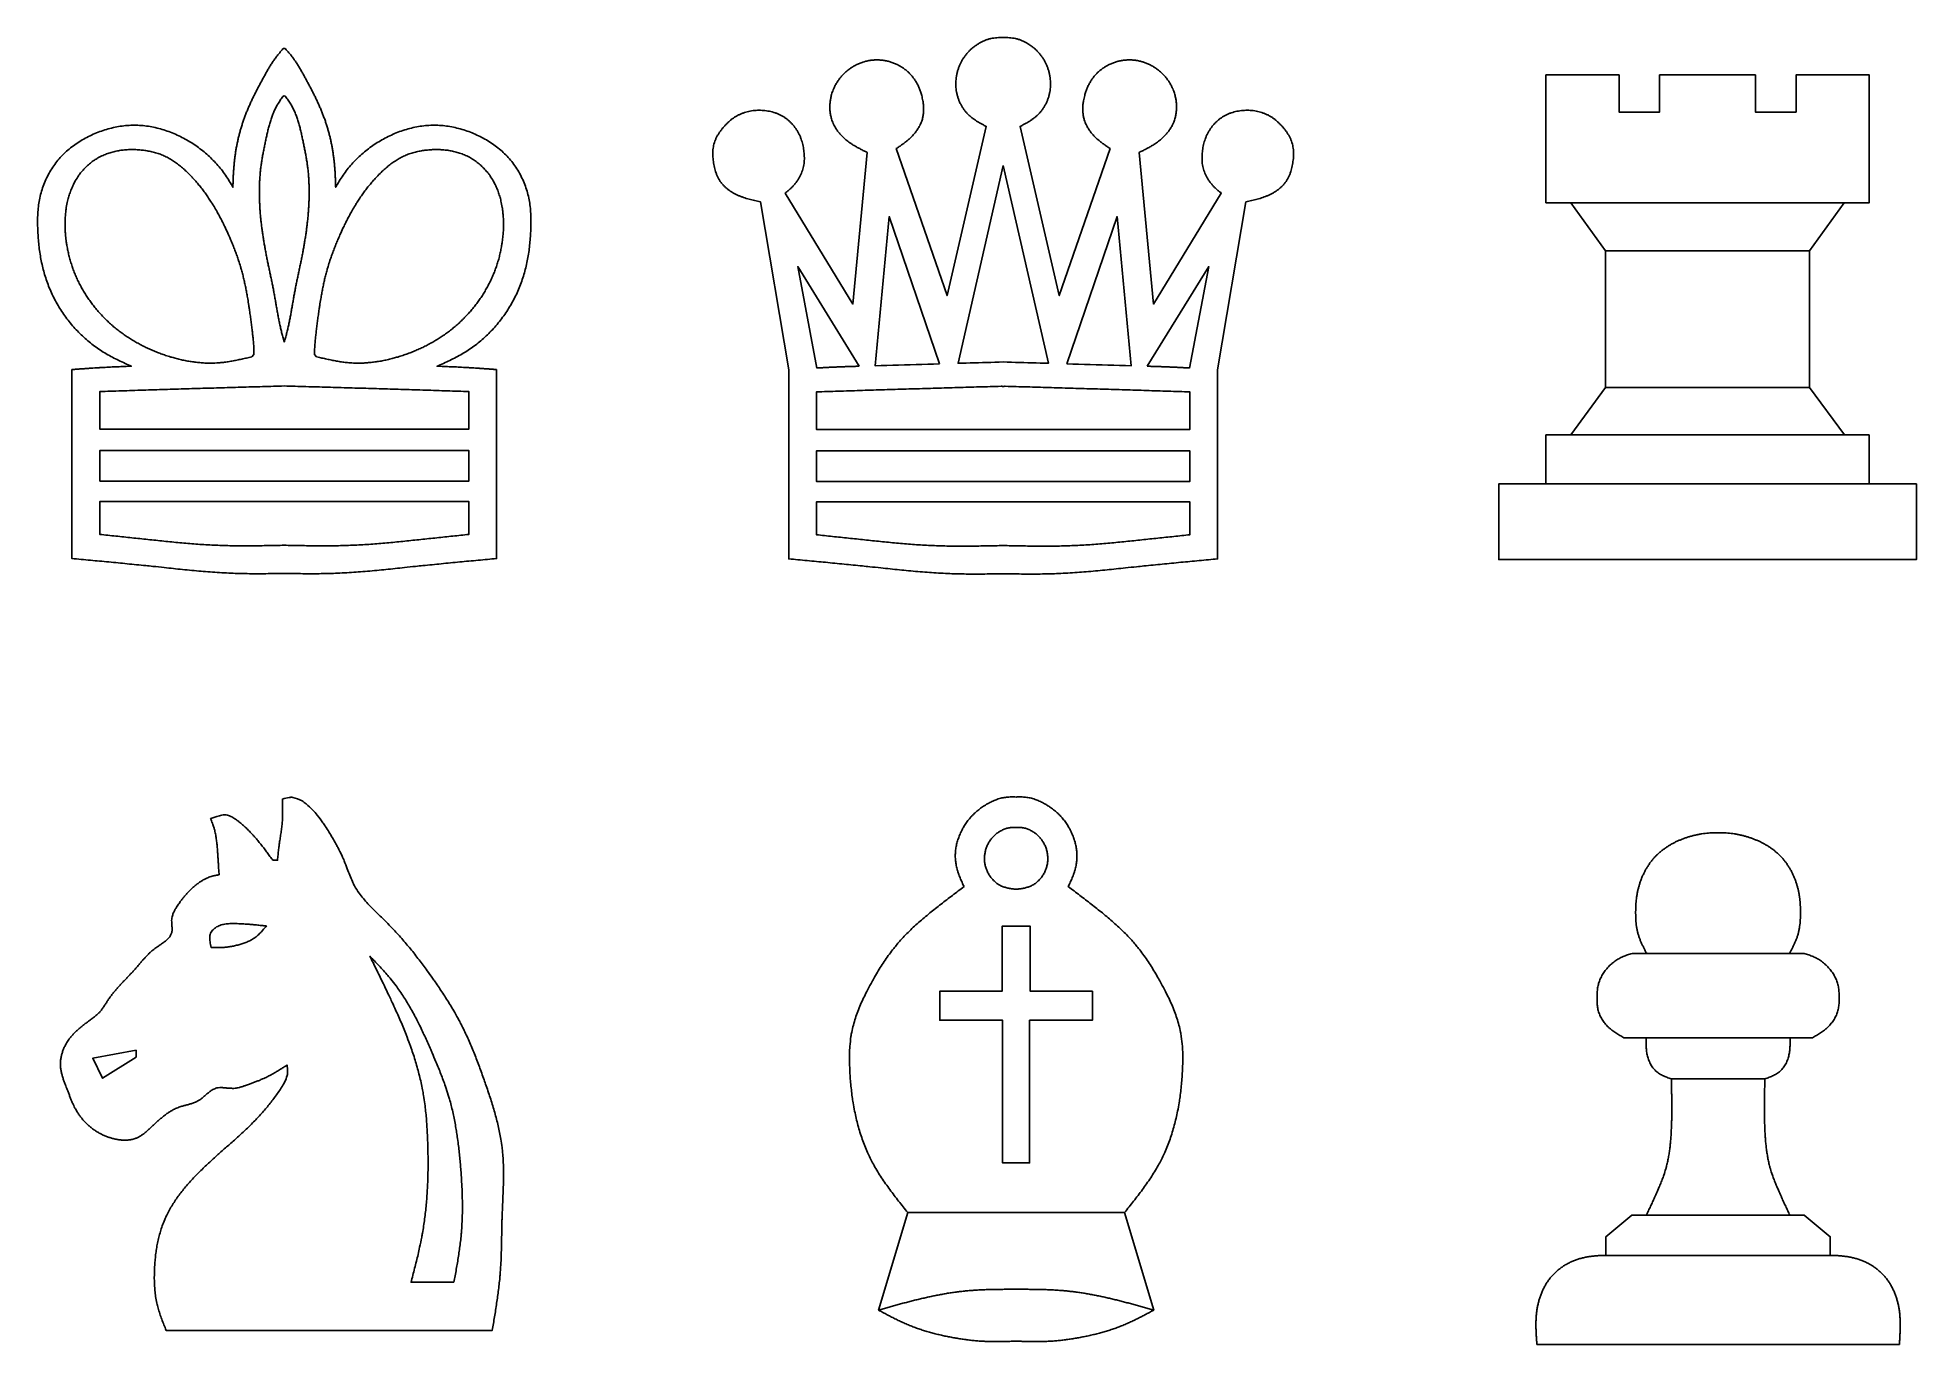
# Model space of a CAD drawing. Header units: millimetres. Extents: x 1.4 to 49.2, y 3.3 to 36.6.
import ezdxf

# ---------------------------------------------------------------- set-up
doc = ezdxf.new("R2010")
doc.units = ezdxf.units.MM
doc.layers.add('Layer1', color=1, linetype='Continuous')

msp = doc.modelspace()

# ---------------------------------------------------------------- linework, layer by layer
at = {"layer": 'Layer1'}
for points in [[(25.972, 22.919, 0.000454), (26.208, 22.916, 0.001363), (26.444, 22.913, 0.002272), (26.679, 22.912, 0.003184), (26.915, 22.914, 0.004097), (27.166, 22.919, 0.004362), (27.386, 22.928, 0.003792), (27.621, 22.941, 0.003218), (27.856, 22.957, 0.002644), (28.09, 22.976, 0.002071), (28.325, 22.997, 0.001499), (28.56, 23.02, 0.000928), (28.794, 23.044, 0.000358), (29.029, 23.069, -0.000213), (29.314, 23.099, -0.000585), (29.498, 23.118, -0.00053), (29.733, 23.142, -0.000459), (29.967, 23.165, -0.000389), (30.202, 23.188, -0.000318), (30.436, 23.211, -0.000248), (30.671, 23.233, -0.000177), (30.905, 23.255, -0.000106), (31.14, 23.277, -0.000035), (31.374, 23.299), (31.374, 28.107), (32.093, 32.383, 0.000802), (32.166, 32.399, 0.002408), (32.238, 32.415, 0.004023), (32.311, 32.432, 0.005647), (32.383, 32.451, 0.007278), (32.454, 32.471, 0.008905), (32.525, 32.494, 0.010509), (32.594, 32.519, 0.01206), (32.663, 32.547, 0.013517), (32.73, 32.58, 0.014533), (32.797, 32.616, 0.015405), (32.861, 32.656, 0.016529), (32.922, 32.701, 0.017903), (32.98, 32.749, 0.019516), (33.034, 32.801, 0.02134), (33.083, 32.857, 0.023317), (33.126, 32.916, 0.023645), (33.164, 32.98, 0.020759), (33.196, 33.046, 0.017719), (33.223, 33.115, 0.014745), (33.245, 33.187, 0.011914), (33.264, 33.26, 0.010124), (33.28, 33.334, 0.011169), (33.292, 33.409, 0.012544), (33.301, 33.485, 0.014071), (33.306, 33.56, 0.01575), (33.307, 33.635, 0.017563), (33.302, 33.709, 0.019472), (33.292, 33.783, 0.021405), (33.276, 33.854, 0.022467), (33.254, 33.925, 0.020591), (33.226, 33.993, 0.018469), (33.192, 34.059, 0.016445), (33.154, 34.123, 0.014571), (33.112, 34.185, 0.012868), (33.065, 34.245, 0.011367), (33.017, 34.303, 0.011586), (32.965, 34.358, 0.012767), (32.911, 34.41, 0.014022), (32.855, 34.459, 0.015335), (32.797, 34.505, 0.016677), (32.735, 34.546, 0.018006), (32.672, 34.584, 0.018395), (32.605, 34.616, 0.017614), (32.536, 34.643, 0.016866), (32.465, 34.666, 0.016179), (32.393, 34.685, 0.015567), (32.319, 34.698, 0.015041), (32.244, 34.707, 0.014609), (32.169, 34.712, 0.014338), (32.093, 34.713, 0.014475), (32.017, 34.708, 0.014756), (31.942, 34.7, 0.015139), (31.867, 34.687, 0.01562), (31.794, 34.67, 0.016191), (31.722, 34.648, 0.016843), (31.651, 34.621, 0.017561), (31.583, 34.59, 0.018323), (31.518, 34.554, 0.0191), (31.455, 34.513, 0.018973), (31.396, 34.468, 0.018178), (31.34, 34.418, 0.017493), (31.288, 34.364, 0.016934), (31.239, 34.307, 0.016513), (31.195, 34.246, 0.016237), (31.154, 34.183, 0.016114), (31.118, 34.117, 0.016097), (31.086, 34.05, 0.015574), (31.059, 33.981, 0.014815), (31.036, 33.911, 0.013999), (31.017, 33.839, 0.013153), (31.002, 33.767, 0.012298), (30.99, 33.693, 0.011453), (30.982, 33.619, 0.011948), (30.978, 33.544, 0.013958), (30.977, 33.469, 0.016199), (30.981, 33.395, 0.018672), (30.99, 33.321, 0.020869), (31.005, 33.25, 0.02022), (31.025, 33.179, 0.018983), (31.051, 33.111, 0.017707), (31.082, 33.045, 0.016449), (31.117, 32.981, 0.015691), (31.156, 32.919, 0.015665), (31.2, 32.86, 0.015734), (31.247, 32.803, 0.015889), (31.298, 32.749, 0.015644), (31.352, 32.699, 0.011809), (31.408, 32.652, 0.007252), (31.467, 32.606), (29.742, 29.782), (29.382, 33.641, 0.001304), (29.466, 33.683, 0.003919), (29.549, 33.725, 0.006554), (29.631, 33.769, 0.009208), (29.712, 33.816, 0.011856), (29.79, 33.865, 0.014445), (29.899, 33.945, 0.016635), (29.938, 33.978, 0.017574), (30.007, 34.042, 0.018593), (30.071, 34.111, 0.019856), (30.13, 34.185, 0.021335), (30.182, 34.263, 0.022977), (30.227, 34.345, 0.024603), (30.256, 34.408, 0.024145), (30.293, 34.52, 0.022944), (30.313, 34.612, 0.021916), (30.324, 34.706, 0.021101), (30.328, 34.801, 0.020523), (30.324, 34.897, 0.020194), (30.312, 34.992, 0.020122), (30.292, 35.085, 0.02031), (30.256, 35.203, 0.020504), (30.231, 35.265, 0.02011), (30.19, 35.35, 0.01971), (30.142, 35.431, 0.019368), (30.088, 35.508, 0.019102), (30.029, 35.581, 0.018922), (29.964, 35.649, 0.018837), (29.873, 35.729, 0.018832), (29.821, 35.769, 0.018886), (29.742, 35.82, 0.019058), (29.661, 35.866, 0.019349), (29.576, 35.905, 0.019747), (29.488, 35.937, 0.020225), (29.414, 35.958, 0.020202), (29.306, 35.98, 0.019982), (29.213, 35.991, 0.01988), (29.119, 35.994, 0.019898), (29.026, 35.989, 0.020032), (28.932, 35.977, 0.020276), (28.843, 35.958, 0.020203), (28.75, 35.931, 0.019935), (28.662, 35.896, 0.01987), (28.576, 35.855, 0.020012), (28.495, 35.808, 0.020359), (28.418, 35.754, 0.020903), (28.346, 35.694, 0.02163), (28.283, 35.632, 0.021455), (28.219, 35.558, 0.020396), (28.164, 35.482, 0.019303), (28.116, 35.403, 0.018228), (28.074, 35.319, 0.017212), (28.037, 35.232, 0.016285), (28.006, 35.142, 0.015641), (27.992, 35.092, 0.016471), (27.962, 34.957, 0.017847), (27.949, 34.862, 0.019517), (27.943, 34.768, 0.02146), (27.945, 34.674, 0.023626), (27.956, 34.581, 0.025915), (27.975, 34.49, 0.027815), (27.992, 34.435, 0.026011), (28.043, 34.318, 0.023384), (28.09, 34.237, 0.021042), (28.144, 34.16, 0.019057), (28.204, 34.087, 0.017457), (28.283, 34.007, 0.015531), (28.339, 33.957, 0.012237), (28.411, 33.898, 0.008775), (28.486, 33.843, 0.005268), (28.562, 33.789, 0.001756), (28.639, 33.737), (27.343, 29.998), (26.348, 34.3, 0.001489), (26.419, 34.339, 0.004487), (26.49, 34.377, 0.007542), (26.559, 34.418, 0.010672), (26.627, 34.46, 0.01386), (26.692, 34.506, 0.017038), (26.754, 34.555, 0.019859), (26.812, 34.609, 0.019904), (26.866, 34.668, 0.019289), (26.915, 34.731, 0.01884), (26.96, 34.798, 0.018565), (27, 34.869, 0.018464), (27.034, 34.942, 0.018538), (27.063, 35.018, 0.018527), (27.087, 35.096, 0.018041), (27.104, 35.175, 0.017609), (27.116, 35.255, 0.017265), (27.122, 35.336, 0.01702), (27.123, 35.417, 0.016879), (27.118, 35.498, 0.016847), (27.108, 35.578, 0.016925), (27.092, 35.657, 0.017115), (27.071, 35.735, 0.017217), (27.045, 35.811, 0.017087), (27.014, 35.885, 0.016964), (26.978, 35.957, 0.016854), (26.937, 36.026, 0.016761), (26.891, 36.092, 0.016685), (26.841, 36.155, 0.016628), (26.787, 36.215, 0.016556), (26.728, 36.272, 0.016596), (26.666, 36.325, 0.016836), (26.6, 36.373, 0.017272), (26.531, 36.417, 0.017901), (26.46, 36.456, 0.018716), (26.386, 36.489, 0.019706), (26.311, 36.516, 0.020848), (26.234, 36.537, 0.021123), (26.156, 36.551, 0.018118), (26.078, 36.559, 0.014717), (25.998, 36.562, 0.011316), (25.918, 36.561, 0.011316), (25.838, 36.562, 0.014717), (25.759, 36.559, 0.018118), (25.68, 36.551, 0.021123), (25.603, 36.537, 0.020848), (25.526, 36.516, 0.019706), (25.45, 36.489, 0.018716), (25.377, 36.456, 0.017901), (25.305, 36.417, 0.017272), (25.237, 36.373, 0.016836), (25.171, 36.325, 0.016596), (25.108, 36.272, 0.016556), (25.05, 36.215, 0.016628), (24.996, 36.155, 0.016685), (24.945, 36.092, 0.016761), (24.9, 36.026, 0.016854), (24.859, 35.957, 0.016964), (24.823, 35.885, 0.017087), (24.792, 35.811, 0.017217), (24.765, 35.735, 0.017115), (24.745, 35.657, 0.016925), (24.729, 35.578, 0.016847), (24.719, 35.498, 0.016879), (24.714, 35.417, 0.01702), (24.715, 35.336, 0.017265), (24.721, 35.255, 0.017609), (24.733, 35.175, 0.018041), (24.75, 35.096, 0.018527), (24.773, 35.018, 0.018538), (24.802, 34.942, 0.018464), (24.837, 34.869, 0.018565), (24.877, 34.798, 0.01884), (24.921, 34.731, 0.019289), (24.971, 34.668, 0.019904), (25.025, 34.609, 0.019859), (25.083, 34.555, 0.017038), (25.145, 34.506, 0.01386), (25.21, 34.46, 0.010672), (25.277, 34.418, 0.007542), (25.347, 34.377, 0.004487), (25.418, 34.339, 0.001489), (25.489, 34.3), (24.493, 29.998), (23.198, 33.737, 0.001756), (23.275, 33.789, 0.005268), (23.351, 33.843, 0.008775), (23.426, 33.898, 0.012237), (23.498, 33.957, 0.015531), (23.554, 34.007, 0.017457), (23.632, 34.087, 0.019057), (23.693, 34.16, 0.021042), (23.747, 34.237, 0.023384), (23.794, 34.318, 0.026011), (23.845, 34.435, 0.027815), (23.862, 34.49, 0.025915), (23.881, 34.581, 0.023626), (23.891, 34.674, 0.02146), (23.893, 34.768, 0.019517), (23.888, 34.862, 0.017847), (23.875, 34.957, 0.016471), (23.845, 35.092, 0.015641), (23.83, 35.142, 0.016285), (23.799, 35.232, 0.017212), (23.763, 35.319, 0.018228), (23.721, 35.403, 0.019303), (23.672, 35.482, 0.020396), (23.618, 35.558, 0.021455), (23.554, 35.632, 0.02163), (23.491, 35.694, 0.020903), (23.419, 35.754, 0.020359), (23.342, 35.808, 0.020012), (23.26, 35.855, 0.01987), (23.175, 35.896, 0.019935), (23.087, 35.931, 0.020203), (22.993, 35.958, 0.020276), (22.904, 35.977, 0.020032), (22.811, 35.989, 0.019898), (22.717, 35.994, 0.01988), (22.624, 35.991, 0.019982), (22.531, 35.98, 0.020202), (22.422, 35.958, 0.020225), (22.349, 35.937, 0.019747), (22.261, 35.905, 0.019349), (22.176, 35.866, 0.019058), (22.094, 35.82, 0.018886), (22.016, 35.769, 0.018832), (21.964, 35.729, 0.018837), (21.872, 35.649, 0.018922), (21.808, 35.581, 0.019102), (21.748, 35.508, 0.019368), (21.695, 35.431, 0.01971), (21.647, 35.35, 0.02011), (21.606, 35.265, 0.020504), (21.581, 35.203, 0.02031), (21.545, 35.085, 0.020122), (21.525, 34.992, 0.020194), (21.513, 34.897, 0.020523), (21.509, 34.801, 0.021101), (21.512, 34.706, 0.021916), (21.524, 34.612, 0.022944), (21.544, 34.52, 0.024145), (21.581, 34.408, 0.024603), (21.61, 34.345, 0.022977), (21.655, 34.263, 0.021335), (21.707, 34.185, 0.019856), (21.765, 34.111, 0.018593), (21.83, 34.042, 0.017574), (21.898, 33.978, 0.016635), (21.938, 33.945, 0.014445), (22.047, 33.865, 0.011856), (22.125, 33.816, 0.009208), (22.206, 33.769, 0.006554), (22.288, 33.725, 0.003919), (22.371, 33.683, 0.001304), (22.454, 33.641), (22.095, 29.782), (20.37, 32.606, 0.007252), (20.428, 32.652, 0.011809), (20.485, 32.699, 0.015644), (20.539, 32.749, 0.015889), (20.59, 32.803, 0.015734), (20.637, 32.86, 0.015665), (20.68, 32.919, 0.015691), (20.72, 32.981, 0.016449), (20.755, 33.045, 0.017707), (20.786, 33.111, 0.018983), (20.812, 33.179, 0.02022), (20.832, 33.25, 0.020869), (20.847, 33.321, 0.018672), (20.856, 33.395, 0.016199), (20.86, 33.469, 0.013958), (20.859, 33.544, 0.011948), (20.854, 33.619, 0.011453), (20.846, 33.693, 0.012298), (20.835, 33.767, 0.013153), (20.82, 33.839, 0.013999), (20.801, 33.911, 0.014815), (20.778, 33.981, 0.015574), (20.751, 34.05, 0.016097), (20.719, 34.117, 0.016114), (20.683, 34.183, 0.016237), (20.642, 34.246, 0.016513), (20.598, 34.307, 0.016934), (20.549, 34.364, 0.017493), (20.497, 34.418, 0.018178), (20.441, 34.468, 0.018973), (20.381, 34.513, 0.0191), (20.319, 34.554, 0.018323), (20.253, 34.59, 0.017561), (20.185, 34.621, 0.016843), (20.115, 34.648, 0.016191), (20.043, 34.67, 0.01562), (19.97, 34.687, 0.015139), (19.895, 34.7, 0.014756), (19.82, 34.708, 0.014475), (19.744, 34.713, 0.014338), (19.668, 34.712, 0.014609), (19.593, 34.707, 0.015041), (19.518, 34.698, 0.015567), (19.444, 34.685, 0.016179), (19.371, 34.666, 0.016866), (19.301, 34.643, 0.017614), (19.232, 34.616, 0.018395), (19.165, 34.584, 0.018006), (19.101, 34.546, 0.016677), (19.04, 34.505, 0.015335), (18.981, 34.459, 0.014022), (18.925, 34.41, 0.012767), (18.872, 34.358, 0.011586), (18.82, 34.303, 0.011367), (18.771, 34.245, 0.012868), (18.725, 34.185, 0.014571), (18.683, 34.123, 0.016445), (18.644, 34.059, 0.018469), (18.611, 33.993, 0.020591), (18.582, 33.925, 0.022467), (18.56, 33.854, 0.021405), (18.545, 33.783, 0.019472), (18.535, 33.709, 0.017563), (18.53, 33.635, 0.01575), (18.531, 33.56, 0.014071), (18.536, 33.485, 0.012544), (18.545, 33.409, 0.011169), (18.557, 33.334, 0.010124), (18.573, 33.26, 0.011914), (18.592, 33.187, 0.014745), (18.614, 33.115, 0.017719), (18.641, 33.046, 0.020759), (18.673, 32.98, 0.023645), (18.71, 32.916, 0.023317), (18.754, 32.857, 0.02134), (18.803, 32.801, 0.019516), (18.857, 32.749, 0.017903), (18.915, 32.701, 0.016529), (18.976, 32.656, 0.015405), (19.04, 32.616, 0.014533), (19.106, 32.58, 0.013517), (19.174, 32.547, 0.01206), (19.242, 32.519, 0.010509), (19.312, 32.494, 0.008905), (19.383, 32.471, 0.007278), (19.454, 32.451, 0.005647), (19.526, 32.432, 0.004023), (19.598, 32.415, 0.002408), (19.671, 32.399, 0.000802), (19.744, 32.383), (20.463, 28.107), (20.463, 23.299, -0.000035), (20.697, 23.277, -0.000106), (20.932, 23.255, -0.000177), (21.166, 23.233, -0.000248), (21.401, 23.211, -0.000318), (21.635, 23.188, -0.000389), (21.87, 23.165, -0.000459), (22.104, 23.142, -0.00053), (22.339, 23.118, -0.000585), (22.523, 23.099, -0.000213), (22.808, 23.069, 0.000358), (23.042, 23.044, 0.000928), (23.277, 23.02, 0.001499), (23.512, 22.997, 0.002071), (23.746, 22.976, 0.002644), (23.981, 22.957, 0.003218), (24.216, 22.941, 0.003792), (24.451, 22.928, 0.004362), (24.671, 22.919, 0.004097), (24.922, 22.914, 0.003184), (25.157, 22.912, 0.002272), (25.393, 22.913, 0.001363), (25.629, 22.916, 0.000454), (25.864, 22.919)], [(25.918, 22.918, -0.000004), (25.913, 22.918, -0.000004), (25.909, 22.918, -0.000003), (25.904, 22.919, -0.000003), (25.899, 22.919, -0.000003), (25.894, 22.919, -0.000002), (25.889, 22.919, -0.000002), (25.884, 22.919, -0.000001), (25.879, 22.919, -0.000001), (25.874, 22.919, -0.000001), (25.869, 22.919, 0), (25.864, 22.919)], [(25.918, 22.918, 0.000004), (25.923, 22.918, 0.000004), (25.928, 22.918, 0.000003), (25.933, 22.919, 0.000003), (25.938, 22.919, 0.000003), (25.943, 22.919, 0.000002), (25.948, 22.919, 0.000002), (25.953, 22.919, 0.000001), (25.958, 22.919, 0.000001), (25.962, 22.919, 0.000001), (25.967, 22.919, 0), (25.972, 22.919)], [(22.748, 4.185, -0.000138), (22.866, 4.219, -0.000413), (22.984, 4.252, -0.000689), (23.102, 4.286, -0.000964), (23.22, 4.318, -0.001239), (23.339, 4.35, -0.001514), (23.457, 4.382, -0.001789), (23.576, 4.413, -0.002062), (23.695, 4.443, -0.002328), (23.814, 4.472, -0.002552), (23.934, 4.499, -0.002771), (24.054, 4.526, -0.002992), (24.174, 4.551, -0.003215), (24.294, 4.574, -0.00344), (24.415, 4.596, -0.003666), (24.536, 4.617, -0.003894), (24.657, 4.635, -0.004123), (24.779, 4.651, -0.004353), (24.901, 4.666, -0.004583), (25.023, 4.678, -0.004468), (25.145, 4.688, -0.003963), (25.267, 4.696, -0.003457), (25.389, 4.702, -0.002952), (25.512, 4.706, -0.002448), (25.635, 4.709, -0.001946), (25.757, 4.712, -0.001444), (25.88, 4.713, -0.000943), (26.003, 4.714, -0.000519), (26.125, 4.714, -0.000376), (26.248, 4.714, -0.000376), (26.371, 4.714, -0.000519), (26.493, 4.714, -0.000943), (26.616, 4.713, -0.001444), (26.739, 4.712, -0.001946), (26.861, 4.709, -0.002448), (26.984, 4.706, -0.002952), (27.106, 4.702, -0.003457), (27.229, 4.696, -0.003963), (27.351, 4.688, -0.004468), (27.473, 4.678, -0.004583), (27.595, 4.666, -0.004353), (27.717, 4.651, -0.004123), (27.839, 4.635, -0.003894), (27.96, 4.617, -0.003666), (28.081, 4.596, -0.00344), (28.202, 4.574, -0.003215), (28.322, 4.551, -0.002992), (28.442, 4.526, -0.002771), (28.562, 4.499, -0.002552), (28.682, 4.472, -0.002328), (28.801, 4.443, -0.002062), (28.92, 4.413, -0.001789), (29.039, 4.382, -0.001514), (29.157, 4.35, -0.001239), (29.276, 4.318, -0.000964), (29.394, 4.286, -0.000689), (29.512, 4.252, -0.000413), (29.63, 4.219, -0.000138), (29.748, 4.185)]]:
    msp.add_lwpolyline(points, format="xyb", dxfattribs=at)
for points in [[(13.029, 28.116), (13.029, 23.308, 0.000035), (12.795, 23.286, 0.000106), (12.56, 23.264, 0.000177), (12.326, 23.242, 0.000248), (12.091, 23.22, 0.000318), (11.857, 23.197, 0.000389), (11.622, 23.174, 0.000459), (11.388, 23.151, 0.00053), (11.153, 23.127, 0.000585), (10.969, 23.108, 0.000213), (10.684, 23.078, -0.000358), (10.449, 23.053, -0.000928), (10.215, 23.029, -0.001499), (9.98, 23.006, -0.002071), (9.746, 22.985, -0.002644), (9.511, 22.966, -0.003218), (9.276, 22.95, -0.003792), (9.041, 22.937, -0.004362), (8.821, 22.928, -0.004097), (8.57, 22.923, -0.003184), (8.334, 22.921, -0.002272), (8.099, 22.922, -0.001363), (7.863, 22.925, -0.000454), (7.627, 22.928, -0.000454), (7.392, 22.925, -0.001363), (7.156, 22.922, -0.002272), (6.92, 22.921, -0.003184), (6.685, 22.923, -0.004097), (6.434, 22.928, -0.004362), (6.214, 22.937, -0.003792), (5.979, 22.95, -0.003218), (5.744, 22.966, -0.002644), (5.509, 22.985, -0.002071), (5.274, 23.006, -0.001499), (5.04, 23.029, -0.000928), (4.805, 23.053, -0.000358), (4.571, 23.078, 0.000213), (4.286, 23.108, 0.000585), (4.102, 23.127, 0.00053), (3.867, 23.151, 0.000459), (3.633, 23.174, 0.000389), (3.398, 23.197, 0.000318), (3.164, 23.22, 0.000248), (2.929, 23.242, 0.000177), (2.695, 23.264, 0.000106), (2.46, 23.286, 0.000035), (2.226, 23.308), (2.226, 28.116, -0.000037), (2.315, 28.123, -0.000111), (2.404, 28.129, -0.000185), (2.493, 28.135, -0.000259), (2.582, 28.141, -0.000333), (2.671, 28.147, -0.000407), (2.76, 28.153, -0.000481), (2.849, 28.158, -0.000555), (2.938, 28.164, -0.00063), (3.027, 28.169, -0.000704), (3.116, 28.174, -0.000778), (3.205, 28.179, -0.000852), (3.294, 28.183, -0.000926), (3.383, 28.187, -0.000975), (3.472, 28.191, -0.00095), (3.561, 28.195, -0.00092), (3.651, 28.198, -0.00089), (3.74, 28.201, -0.004508), (3.576, 28.273, -0.006452), (3.414, 28.349, -0.008413), (3.255, 28.43, -0.010376), (3.1, 28.516, -0.012311), (2.948, 28.609, -0.014002), (2.801, 28.711, -0.013974), (2.66, 28.821, -0.013575), (2.524, 28.939, -0.013243), (2.394, 29.065, -0.012981), (2.271, 29.197, -0.012789), (2.154, 29.337, -0.01267), (2.045, 29.482, -0.012623), (1.943, 29.633, -0.012649), (1.848, 29.788, -0.012748), (1.762, 29.948, -0.012921), (1.685, 30.111, -0.013166), (1.616, 30.278, -0.0131), (1.557, 30.447, -0.0123), (1.506, 30.618, -0.011437), (1.464, 30.792, -0.01055), (1.429, 30.967, -0.009653), (1.401, 31.143, -0.008761), (1.38, 31.321, -0.007881), (1.365, 31.5, -0.007369), (1.355, 31.679, -0.009295), (1.351, 31.859, -0.011748), (1.354, 32.038, -0.01427), (1.367, 32.216, -0.016823), (1.391, 32.393, -0.019319), (1.427, 32.567, -0.020277), (1.478, 32.739, -0.020057), (1.542, 32.907, -0.020076), (1.62, 33.069, -0.02033), (1.711, 33.225, -0.020812), (1.814, 33.372, -0.021346), (1.928, 33.51, -0.020562), (2.054, 33.638, -0.019446), (2.19, 33.755, -0.018373), (2.334, 33.862, -0.017384), (2.486, 33.958, -0.016506), (2.645, 34.044, -0.015872), (2.808, 34.12, -0.016088), (2.976, 34.185, -0.016543), (3.148, 34.239, -0.017104), (3.323, 34.281, -0.017758), (3.5, 34.311, -0.018488), (3.678, 34.328, -0.019246), (3.857, 34.331, -0.018946), (4.036, 34.321, -0.018084), (4.213, 34.297, -0.017277), (4.39, 34.261, -0.016551), (4.563, 34.213, -0.015921), (4.734, 34.153, -0.015399), (4.901, 34.083, -0.014992), (5.064, 34.003, -0.014705), (5.222, 33.913, -0.014597), (5.373, 33.815, -0.014649), (5.519, 33.708, -0.014754), (5.657, 33.593, -0.01491), (5.788, 33.47, -0.015116), (5.911, 33.34, -0.015369), (6.026, 33.203, -0.015663), (6.132, 33.059, -0.012952), (6.229, 32.91, -0.006202), (6.32, 32.756, -0.001409), (6.323, 32.857, -0.001966), (6.327, 32.957, -0.002524), (6.331, 33.057, -0.003082), (6.337, 33.157, -0.003641), (6.344, 33.257, -0.004198), (6.353, 33.357, -0.004752), (6.363, 33.457, -0.005261), (6.376, 33.556, -0.005355), (6.39, 33.656, -0.005345), (6.407, 33.755, -0.005341), (6.426, 33.854, -0.005342), (6.447, 33.952, -0.00535), (6.47, 34.05, -0.005362), (6.495, 34.147, -0.00538), (6.522, 34.244, -0.005404), (6.552, 34.34, -0.005433), (6.583, 34.436, -0.005468), (6.616, 34.531, -0.005508), (6.652, 34.624, -0.005355), (6.689, 34.717, -0.004859), (6.729, 34.809, -0.004353), (6.77, 34.901, -0.003842), (6.812, 34.992, -0.00333), (6.856, 35.082, -0.002818), (6.901, 35.171, -0.002306), (6.947, 35.261, -0.001796), (6.993, 35.35, -0.001287), (7.041, 35.438, -0.001001), (7.088, 35.527, -0.002177), (7.137, 35.615, -0.003624), (7.186, 35.703, -0.005085), (7.237, 35.79, -0.00656), (7.289, 35.875, -0.008048), (7.344, 35.959, -0.009539), (7.402, 36.04, -0.010375), (7.463, 36.12, -0.008243), (7.527, 36.196, -0.00575), (7.594, 36.272, -0.444931), (7.661, 36.272, -0.00575), (7.727, 36.196, -0.008243), (7.792, 36.12, -0.010375), (7.853, 36.04, -0.009539), (7.91, 35.959, -0.008048), (7.965, 35.875, -0.00656), (8.018, 35.79, -0.005085), (8.069, 35.703, -0.003624), (8.118, 35.615, -0.002177), (8.166, 35.527, -0.001001), (8.214, 35.438, -0.001287), (8.261, 35.35, -0.001796), (8.308, 35.261, -0.002306), (8.354, 35.171, -0.002818), (8.399, 35.082, -0.00333), (8.443, 34.992, -0.003842), (8.485, 34.901, -0.004353), (8.526, 34.809, -0.004859), (8.565, 34.717, -0.005355), (8.603, 34.624, -0.005508), (8.638, 34.531, -0.005468), (8.672, 34.436, -0.005433), (8.703, 34.34, -0.005404), (8.732, 34.244, -0.00538), (8.76, 34.147, -0.005362), (8.785, 34.05, -0.00535), (8.808, 33.952, -0.005342), (8.829, 33.854, -0.005341), (8.848, 33.755, -0.005345), (8.864, 33.656, -0.005355), (8.879, 33.556, -0.005261), (8.891, 33.457, -0.004752), (8.902, 33.357, -0.004198), (8.91, 33.257, -0.003641), (8.918, 33.157, -0.003082), (8.923, 33.057, -0.002524), (8.928, 32.957, -0.001966), (8.932, 32.857, -0.001409), (8.935, 32.756, -0.006202), (9.026, 32.91, -0.012952), (9.123, 33.059, -0.015663), (9.229, 33.203, -0.015369), (9.343, 33.34, -0.015116), (9.466, 33.47, -0.01491), (9.597, 33.593, -0.014754), (9.736, 33.708, -0.014649), (9.881, 33.815, -0.014597), (10.033, 33.913, -0.014705), (10.19, 34.003, -0.014992), (10.353, 34.083, -0.015399), (10.52, 34.153, -0.015921), (10.691, 34.213, -0.016551), (10.865, 34.261, -0.017277), (11.041, 34.297, -0.018084), (11.219, 34.321, -0.018946), (11.398, 34.331, -0.019246), (11.577, 34.328, -0.018488), (11.755, 34.311, -0.017758), (11.932, 34.281, -0.017104), (12.106, 34.239, -0.016543), (12.278, 34.185, -0.016088), (12.446, 34.12, -0.015872), (12.61, 34.044, -0.016506), (12.769, 33.958, -0.017384), (12.921, 33.862, -0.018373), (13.065, 33.755, -0.019446), (13.2, 33.638, -0.020562), (13.326, 33.51, -0.021346), (13.441, 33.372, -0.020812), (13.544, 33.225, -0.02033), (13.635, 33.069, -0.020076), (13.712, 32.907, -0.020057), (13.777, 32.739, -0.020277), (13.827, 32.567, -0.019319), (13.864, 32.393, -0.016823), (13.888, 32.216, -0.01427), (13.9, 32.038, -0.011748), (13.904, 31.859, -0.009295), (13.9, 31.679, -0.007369), (13.89, 31.5, -0.007881), (13.875, 31.321, -0.008761), (13.854, 31.143, -0.009653), (13.826, 30.967, -0.01055), (13.791, 30.792, -0.011437), (13.749, 30.618, -0.0123), (13.698, 30.447, -0.0131), (13.639, 30.278, -0.013166), (13.57, 30.111, -0.012921), (13.492, 29.948, -0.012748), (13.406, 29.788, -0.012649), (13.312, 29.633, -0.012623), (13.21, 29.482, -0.01267), (13.101, 29.337, -0.012789), (12.984, 29.197, -0.012981), (12.86, 29.065, -0.013243), (12.731, 28.939, -0.013575), (12.595, 28.821, -0.013974), (12.453, 28.711, -0.014002), (12.306, 28.609, -0.012311), (12.155, 28.516, -0.010376), (11.999, 28.43, -0.008413), (11.84, 28.349, -0.006452), (11.679, 28.273, -0.004508), (11.515, 28.201, -0.00089), (11.604, 28.198, -0.00092), (11.693, 28.195, -0.00095), (11.782, 28.191, -0.000975), (11.871, 28.187, -0.000926), (11.96, 28.183, -0.000852), (12.05, 28.179, -0.000778), (12.139, 28.174, -0.000704), (12.228, 28.169, -0.00063), (12.317, 28.164, -0.000555), (12.406, 28.158, -0.000481), (12.495, 28.153, -0.000407), (12.584, 28.147, -0.000333), (12.673, 28.141, -0.000259), (12.762, 28.135, -0.000185), (12.851, 28.129, -0.000111), (12.94, 28.123, -0.000037)], [(7.627, 28.814, 0.003852), (7.659, 28.924, 0.004582), (7.688, 29.034, 0.005206), (7.715, 29.145, 0.004644), (7.74, 29.257, 0.003747), (7.763, 29.369, 0.002851), (7.785, 29.481, 0.001956), (7.805, 29.594, 0.001063), (7.825, 29.707, 0.000172), (7.845, 29.819, -0.000718), (7.864, 29.932, -0.001609), (7.885, 30.045, -0.002298), (7.906, 30.158, -0.001914), (7.928, 30.27, -0.001373), (7.951, 30.382, -0.000832), (7.974, 30.494, -0.000291), (7.998, 30.606, 0.000251), (8.021, 30.718, 0.000793), (8.045, 30.83, 0.001335), (8.067, 30.942, 0.001864), (8.09, 31.054, 0.002156), (8.111, 31.167, 0.002362), (8.131, 31.279, 0.002567), (8.15, 31.392, 0.002771), (8.168, 31.505, 0.002974), (8.185, 31.618, 0.003174), (8.2, 31.732, 0.003372), (8.214, 31.846, 0.003567), (8.226, 31.96, 0.003761), (8.236, 32.074, 0.00396), (8.245, 32.189, 0.004165), (8.252, 32.304, 0.004376), (8.257, 32.419, 0.004592), (8.26, 32.534, 0.004813), (8.261, 32.648, 0.00504), (8.259, 32.763, 0.005272), (8.255, 32.878, 0.005509), (8.249, 32.992, 0.00575), (8.24, 33.106, 0.005995), (8.228, 33.22, 0.006227), (8.214, 33.333, 0.005625), (8.197, 33.446, 0.004532), (8.178, 33.558, 0.003428), (8.156, 33.67, 0.002322), (8.134, 33.783, 0.001221), (8.11, 33.895, 0.001013), (8.086, 34.008, 0.002951), (8.062, 34.121, 0.005003), (8.035, 34.234, 0.007099), (8.006, 34.346, 0.009259), (7.973, 34.456, 0.011486), (7.936, 34.564, 0.013763), (7.893, 34.67, 0.016045), (7.845, 34.773, 0.017116), (7.79, 34.872, 0.013747), (7.728, 34.968, 0.009969), (7.662, 35.061, 0.504134), (7.593, 35.061, 0.009969), (7.526, 34.968, 0.013747), (7.465, 34.872, 0.017116), (7.41, 34.773, 0.016045), (7.361, 34.67, 0.013763), (7.319, 34.564, 0.011486), (7.282, 34.456, 0.009259), (7.249, 34.346, 0.007099), (7.22, 34.234, 0.005003), (7.193, 34.121, 0.002951), (7.168, 34.008, 0.001013), (7.144, 33.895, 0.001221), (7.121, 33.783, 0.002322), (7.098, 33.67, 0.003428), (7.077, 33.558, 0.004532), (7.058, 33.446, 0.005625), (7.041, 33.333, 0.006227), (7.026, 33.22, 0.005995), (7.015, 33.106, 0.00575), (7.006, 32.992, 0.005509), (6.999, 32.878, 0.005272), (6.996, 32.763, 0.00504), (6.994, 32.648, 0.004813), (6.995, 32.534, 0.004592), (6.998, 32.419, 0.004376), (7.003, 32.304, 0.004165), (7.009, 32.189, 0.00396), (7.018, 32.074, 0.003761), (7.029, 31.96, 0.003567), (7.041, 31.846, 0.003372), (7.055, 31.732, 0.003174), (7.07, 31.618, 0.002974), (7.087, 31.505, 0.002771), (7.105, 31.392, 0.002567), (7.124, 31.279, 0.002362), (7.144, 31.167, 0.002156), (7.165, 31.054, 0.001864), (7.187, 30.942, 0.001335), (7.21, 30.83, 0.000793), (7.233, 30.718, 0.000251), (7.257, 30.606, -0.000291), (7.281, 30.494, -0.000832), (7.304, 30.382, -0.001373), (7.327, 30.27, -0.001914), (7.349, 30.158, -0.002298), (7.37, 30.045, -0.001609), (7.39, 29.932, -0.000718), (7.41, 29.819, 0.000172), (7.43, 29.707, 0.001063), (7.449, 29.594, 0.001956), (7.47, 29.481, 0.002851), (7.492, 29.369, 0.003747), (7.515, 29.257, 0.004644), (7.54, 29.145, 0.005206), (7.567, 29.034, 0.004582), (7.596, 28.924)], [(6.806, 28.44, -0.000299), (6.73, 28.423, -0.001766), (6.606, 28.395, -0.00336), (6.482, 28.368, -0.004971), (6.358, 28.343, -0.0066), (6.234, 28.321, -0.008245), (6.109, 28.303, -0.009892), (5.984, 28.29, -0.011346), (5.909, 28.284, -0.011206), (5.732, 28.279, -0.010687), (5.606, 28.282, -0.010175), (5.48, 28.291, -0.009675), (5.354, 28.304, -0.009191), (5.229, 28.322, -0.008728), (5.103, 28.345, -0.008289), (4.978, 28.372, -0.007873), (4.854, 28.403, -0.007484), (4.742, 28.435, -0.007356), (4.609, 28.477, -0.007412), (4.488, 28.519, -0.00748), (4.369, 28.565, -0.007558), (4.251, 28.614, -0.007647), (4.134, 28.667, -0.007745), (4.019, 28.723, -0.007853), (3.907, 28.783, -0.00797), (3.796, 28.847, -0.008096), (3.687, 28.914, -0.008229), (3.581, 28.984, -0.008369), (3.477, 29.058, -0.008515), (3.376, 29.135, -0.008666), (3.277, 29.215, -0.00882), (3.182, 29.299, -0.008977), (3.089, 29.387, -0.009113), (3.037, 29.438, -0.009092), (2.913, 29.572, -0.009052), (2.831, 29.669, -0.009032), (2.751, 29.769, -0.009031), (2.676, 29.872, -0.009049), (2.604, 29.977, -0.009087), (2.536, 30.085, -0.009143), (2.472, 30.196, -0.009219), (2.413, 30.308, -0.009312), (2.357, 30.423, -0.009424), (2.306, 30.539, -0.009553), (2.26, 30.657, -0.009698), (2.22, 30.77, -0.009654), (2.181, 30.898, -0.009449), (2.148, 31.02, -0.009239), (2.12, 31.143, -0.009028), (2.097, 31.268, -0.00884), (2.082, 31.362, -0.009183), (2.064, 31.519, -0.009768), (2.054, 31.645, -0.010375), (2.049, 31.772, -0.010998), (2.05, 31.898, -0.01163), (2.057, 32.025, -0.012261), (2.069, 32.151, -0.012887), (2.082, 32.241, -0.013661), (2.114, 32.402, -0.014592), (2.147, 32.525, -0.015636), (2.187, 32.646, -0.016779), (2.235, 32.764, -0.017995), (2.29, 32.878, -0.019244), (2.378, 33.023, -0.02017), (2.427, 33.092, -0.020178), (2.508, 33.191, -0.020313), (2.597, 33.282, -0.02065), (2.693, 33.366, -0.021179), (2.795, 33.442, -0.021854), (2.886, 33.499, -0.021312), (3.017, 33.565, -0.020088), (3.135, 33.612, -0.018982), (3.256, 33.65, -0.018032), (3.38, 33.679, -0.017262), (3.497, 33.698, -0.016373), (3.632, 33.71, -0.015251), (3.758, 33.713, -0.014097), (3.885, 33.709, -0.012946), (4.019, 33.698, -0.013198), (4.137, 33.681, -0.015354), (4.261, 33.657, -0.017691), (4.384, 33.624, -0.020161), (4.507, 33.581, -0.020619), (4.618, 33.531, -0.01865), (4.729, 33.471, -0.016668), (4.835, 33.403, -0.01475), (4.938, 33.328, -0.012939), (5.037, 33.247, -0.011252), (5.132, 33.161, -0.009686), (5.249, 33.046, -0.008518), (5.312, 32.978, -0.008162), (5.396, 32.883, -0.007832), (5.477, 32.786, -0.007487), (5.555, 32.686, -0.007132), (5.63, 32.584, -0.006768), (5.702, 32.48, -0.0064), (5.77, 32.375, -0.006031), (5.819, 32.298, -0.005702), (5.901, 32.159, -0.005382), (5.962, 32.049, -0.005056), (6.021, 31.938, -0.004726), (6.078, 31.825, -0.004394), (6.133, 31.711, -0.004062), (6.21, 31.543, -0.003809), (6.238, 31.479, -0.003971), (6.288, 31.362, -0.004215), (6.336, 31.244, -0.004486), (6.382, 31.125, -0.004789), (6.425, 31.007, -0.005127), (6.466, 30.888, -0.005504), (6.513, 30.738, -0.005759), (6.538, 30.651, -0.005557), (6.57, 30.532, -0.005233), (6.599, 30.413, -0.004819), (6.626, 30.293, -0.004332), (6.652, 30.171, -0.003793), (6.675, 30.046, -0.003224), (6.698, 29.918, -0.002647), (6.726, 29.743, -0.002151), (6.74, 29.65, -0.00195), (6.76, 29.511, -0.001881), (6.779, 29.371, -0.001922), (6.797, 29.234, -0.002086), (6.813, 29.103, -0.002418), (6.826, 28.979, -0.003017), (6.838, 28.865, -0.004107), (6.849, 28.727, -0.005882), (6.852, 28.68, -0.006861), (6.855, 28.61, -0.006903), (6.856, 28.551, -0.005391), (6.855, 28.499)], [(8.448, 28.44, 0.000299), (8.525, 28.423, 0.001766), (8.648, 28.395, 0.00336), (8.773, 28.368, 0.004971), (8.897, 28.343, 0.0066), (9.021, 28.321, 0.008245), (9.146, 28.303, 0.009892), (9.271, 28.29, 0.011346), (9.346, 28.284, 0.011206), (9.522, 28.279, 0.010687), (9.648, 28.282, 0.010175), (9.774, 28.291, 0.009675), (9.9, 28.304, 0.009191), (10.026, 28.322, 0.008728), (10.151, 28.345, 0.008289), (10.276, 28.372, 0.007873), (10.4, 28.403, 0.007484), (10.513, 28.435, 0.007356), (10.646, 28.477, 0.007412), (10.766, 28.519, 0.00748), (10.886, 28.565, 0.007558), (11.004, 28.614, 0.007647), (11.121, 28.667, 0.007745), (11.235, 28.723, 0.007853), (11.348, 28.783, 0.00797), (11.459, 28.847, 0.008096), (11.568, 28.914, 0.008229), (11.674, 28.984, 0.008369), (11.778, 29.058, 0.008515), (11.879, 29.135, 0.008666), (11.977, 29.215, 0.00882), (12.073, 29.299, 0.008977), (12.166, 29.387, 0.009113), (12.217, 29.438, 0.009092), (12.341, 29.572, 0.009052), (12.424, 29.669, 0.009032), (12.503, 29.769, 0.009031), (12.579, 29.872, 0.009049), (12.651, 29.977, 0.009087), (12.719, 30.085, 0.009143), (12.782, 30.196, 0.009219), (12.842, 30.308, 0.009312), (12.898, 30.423, 0.009424), (12.949, 30.539, 0.009553), (12.995, 30.657, 0.009698), (13.035, 30.77, 0.009654), (13.074, 30.898, 0.009449), (13.107, 31.02, 0.009239), (13.134, 31.143, 0.009028), (13.158, 31.268, 0.00884), (13.172, 31.362, 0.009183), (13.191, 31.519, 0.009768), (13.201, 31.645, 0.010375), (13.205, 31.772, 0.010998), (13.205, 31.898, 0.01163), (13.198, 32.025, 0.012261), (13.185, 32.151, 0.012887), (13.172, 32.241, 0.013661), (13.141, 32.402, 0.014592), (13.108, 32.525, 0.015636), (13.068, 32.646, 0.016779), (13.02, 32.764, 0.017995), (12.964, 32.878, 0.019244), (12.877, 33.023, 0.02017), (12.828, 33.092, 0.020178), (12.747, 33.191, 0.020313), (12.658, 33.282, 0.02065), (12.562, 33.366, 0.021179), (12.46, 33.442, 0.021854), (12.368, 33.499, 0.021312), (12.238, 33.565, 0.020088), (12.12, 33.612, 0.018982), (11.998, 33.65, 0.018032), (11.874, 33.679, 0.017262), (11.757, 33.698, 0.016373), (11.623, 33.71, 0.015251), (11.497, 33.713, 0.014097), (11.37, 33.709, 0.012946), (11.235, 33.698, 0.013198), (11.118, 33.681, 0.015354), (10.993, 33.657, 0.017691), (10.871, 33.624, 0.020161), (10.748, 33.581, 0.020619), (10.637, 33.531, 0.01865), (10.526, 33.471, 0.016668), (10.419, 33.403, 0.01475), (10.316, 33.328, 0.012939), (10.217, 33.247, 0.011252), (10.122, 33.161, 0.009686), (10.006, 33.046, 0.008518), (9.943, 32.978, 0.008162), (9.858, 32.883, 0.007832), (9.777, 32.786, 0.007487), (9.7, 32.686, 0.007132), (9.625, 32.584, 0.006768), (9.553, 32.48, 0.0064), (9.484, 32.375, 0.006031), (9.436, 32.298, 0.005702), (9.354, 32.159, 0.005382), (9.293, 32.049, 0.005056), (9.234, 31.938, 0.004726), (9.177, 31.825, 0.004394), (9.121, 31.711, 0.004062), (9.044, 31.543, 0.003809), (9.017, 31.479, 0.003971), (8.967, 31.362, 0.004215), (8.919, 31.244, 0.004486), (8.873, 31.125, 0.004789), (8.83, 31.007, 0.005127), (8.789, 30.888, 0.005504), (8.742, 30.738, 0.005759), (8.716, 30.651, 0.005557), (8.685, 30.532, 0.005233), (8.655, 30.413, 0.004819), (8.628, 30.293, 0.004332), (8.603, 30.171, 0.003793), (8.579, 30.046, 0.003224), (8.557, 29.918, 0.002647), (8.529, 29.743, 0.002151), (8.515, 29.65, 0.00195), (8.495, 29.511, 0.001881), (8.476, 29.371, 0.001922), (8.458, 29.234, 0.002086), (8.442, 29.103, 0.002418), (8.428, 28.979, 0.003017), (8.417, 28.865, 0.004107), (8.405, 28.727, 0.005882), (8.402, 28.68, 0.006861), (8.399, 28.61, 0.006903), (8.399, 28.551, 0.005391), (8.399, 28.499)], [(22.256, 28.2), (20.69, 30.737), (21.175, 28.155, -0.000138), (21.195, 28.156, -0.000141), (21.215, 28.157, -0.000145), (21.236, 28.159, -0.000149), (21.256, 28.16, -0.000153), (21.277, 28.161, -0.000157), (21.297, 28.162, -0.000161), (21.317, 28.163, -0.000165), (21.338, 28.164, -0.000169), (21.358, 28.165, -0.000173), (21.378, 28.167, -0.000176), (21.399, 28.168, -0.00018), (21.419, 28.169, -0.000184), (21.44, 28.17, -0.000188), (21.46, 28.171, -0.000192), (21.48, 28.172, -0.000196), (21.501, 28.173, -0.0002), (21.521, 28.174, -0.000204), (21.542, 28.175, -0.000208), (21.562, 28.176, -0.000211), (21.582, 28.177, -0.000215), (21.603, 28.178, -0.000219), (21.623, 28.179, -0.000223), (21.644, 28.18, -0.000225), (21.664, 28.18, -0.000224), (21.684, 28.181, -0.000222), (21.705, 28.182, -0.00022), (21.725, 28.183, -0.000219), (21.746, 28.184, -0.000217), (21.766, 28.185, -0.000216), (21.786, 28.185, -0.000214), (21.807, 28.186, -0.000213), (21.827, 28.187, -0.000211), (21.848, 28.188, -0.000209), (21.868, 28.188, -0.000208), (21.889, 28.189, -0.000206), (21.909, 28.19, -0.000205), (21.929, 28.19, -0.000203), (21.95, 28.191, -0.000202), (21.97, 28.192, -0.000066), (21.991, 28.192, 0), (22.011, 28.193, 0), (22.031, 28.193, 0), (22.052, 28.194, 0), (22.072, 28.195, 0), (22.093, 28.195, 0), (22.113, 28.196, 0), (22.133, 28.196, 0), (22.154, 28.197, 0), (22.174, 28.198, 0), (22.195, 28.198, 0), (22.215, 28.199, 0), (22.236, 28.199)], [(29.581, 28.2), (31.147, 30.737), (30.662, 28.155, 0.000138), (30.642, 28.156, 0.000141), (30.621, 28.157, 0.000145), (30.601, 28.159, 0.000149), (30.581, 28.16, 0.000153), (30.56, 28.161, 0.000157), (30.54, 28.162, 0.000161), (30.519, 28.163, 0.000165), (30.499, 28.164, 0.000169), (30.479, 28.165, 0.000173), (30.458, 28.167, 0.000176), (30.438, 28.168, 0.00018), (30.417, 28.169, 0.000184), (30.397, 28.17, 0.000188), (30.377, 28.171, 0.000192), (30.356, 28.172, 0.000196), (30.336, 28.173, 0.0002), (30.315, 28.174, 0.000204), (30.295, 28.175, 0.000208), (30.275, 28.176, 0.000211), (30.254, 28.177, 0.000215), (30.234, 28.178, 0.000219), (30.213, 28.179, 0.000223), (30.193, 28.18, 0.000225), (30.173, 28.18, 0.000224), (30.152, 28.181, 0.000222), (30.132, 28.182, 0.00022), (30.111, 28.183, 0.000219), (30.091, 28.184, 0.000217), (30.071, 28.185, 0.000216), (30.05, 28.185, 0.000214), (30.03, 28.186, 0.000213), (30.009, 28.187, 0.000211), (29.989, 28.188, 0.000209), (29.969, 28.188, 0.000208), (29.948, 28.189, 0.000206), (29.928, 28.19, 0.000205), (29.907, 28.19, 0.000203), (29.887, 28.191, 0.000202), (29.867, 28.192, 0.000066), (29.846, 28.192, 0), (29.826, 28.193, 0), (29.805, 28.193, 0), (29.785, 28.194, 0), (29.765, 28.195, 0), (29.744, 28.195, 0), (29.724, 28.196, 0), (29.703, 28.196, 0), (29.683, 28.197, 0), (29.662, 28.198, 0), (29.642, 28.198, 0), (29.622, 28.199, 0), (29.601, 28.199, 0)], [(7.627, 26.601), (12.324, 26.601), (12.324, 27.557, 0.000007), (12.047, 27.565, 0.000017), (11.771, 27.574, 0.000027), (11.495, 27.583, 0.000037), (11.219, 27.592, 0.000047), (10.942, 27.6, 0.000057), (10.666, 27.609, 0.000067), (10.39, 27.617, 0.000077), (10.114, 27.626, 0.000087), (9.837, 27.634, 0.000085), (9.561, 27.642, 0.000075), (9.285, 27.65, 0.000065), (9.009, 27.659, 0.000054), (8.732, 27.667, 0.000044), (8.456, 27.675, 0.000033), (8.18, 27.682, 0.000023), (7.904, 27.69, 0.000012), (7.627, 27.698, 0.000012), (7.351, 27.69, 0.000023), (7.075, 27.682, 0.000033), (6.799, 27.675, 0.000044), (6.522, 27.667, 0.000054), (6.246, 27.659, 0.000065), (5.97, 27.65, 0.000075), (5.694, 27.642, 0.000085), (5.417, 27.634, 0.000087), (5.141, 27.626, 0.000077), (4.865, 27.617, 0.000067), (4.589, 27.609, 0.000057), (4.312, 27.6, 0.000047), (4.036, 27.592, 0.000037), (3.76, 27.583, 0.000027), (3.484, 27.574, 0.000017), (3.207, 27.565, 0.000007), (2.931, 27.557), (2.931, 26.601)], [(25.918, 27.688), (25.913, 27.688), (25.909, 27.688), (25.904, 27.688), (25.899, 27.688), (25.894, 27.688), (25.889, 27.689), (25.884, 27.689), (25.879, 27.689), (25.874, 27.689), (25.869, 27.689), (25.864, 27.689, 0.000012), (25.588, 27.681, 0.000023), (25.312, 27.674, 0.000033), (25.036, 27.666, 0.000044), (24.759, 27.658, 0.000054), (24.483, 27.65, 0.000065), (24.207, 27.642, 0.000075), (23.931, 27.633, 0.000085), (23.654, 27.625, 0.000087), (23.378, 27.617, 0.000077), (23.102, 27.608, 0.000067), (22.826, 27.6, 0.000057), (22.549, 27.591, 0.000047), (22.273, 27.583, 0.000037), (21.997, 27.574, 0.000027), (21.721, 27.565, 0.000017), (21.444, 27.557, 0.000007), (21.168, 27.548), (21.168, 26.592), (25.864, 26.592), (25.918, 26.592), (25.972, 26.592), (30.669, 26.592), (30.669, 27.548, 0.000007), (30.392, 27.557, 0.000017), (30.116, 27.565, 0.000027), (29.84, 27.574, 0.000037), (29.564, 27.583, 0.000047), (29.287, 27.591, 0.000057), (29.011, 27.6, 0.000067), (28.735, 27.608, 0.000077), (28.459, 27.617, 0.000087), (28.182, 27.625, 0.000085), (27.906, 27.633, 0.000075), (27.63, 27.642, 0.000065), (27.354, 27.65, 0.000054), (27.077, 27.658, 0.000044), (26.801, 27.666, 0.000033), (26.525, 27.674, 0.000023), (26.249, 27.681, 0.000012), (25.972, 27.689), (25.967, 27.689), (25.962, 27.689), (25.958, 27.689), (25.953, 27.689), (25.948, 27.689), (25.943, 27.688), (25.938, 27.688), (25.933, 27.688), (25.928, 27.688), (25.923, 27.688)], [(7.627, 24.756), (2.931, 24.756), (2.931, 23.921, 0.000011), (3.135, 23.9, 0.000019), (3.338, 23.878, 0.000028), (3.542, 23.857, 0.000036), (3.745, 23.835, 0.000045), (3.949, 23.814, 0.000053), (4.153, 23.792, 0.000216), (4.357, 23.771, 0.000639), (4.56, 23.75, 0.001067), (4.764, 23.729, 0.001495), (4.968, 23.71, 0.001924), (5.172, 23.692, 0.002353), (5.376, 23.676, 0.002784), (5.581, 23.662, 0.003214), (5.785, 23.65, 0.00358), (5.989, 23.642, 0.003303), (6.194, 23.636, 0.002862), (6.398, 23.632, 0.00242), (6.603, 23.631, 0.001979), (6.808, 23.632, 0.001538), (7.013, 23.634, 0.001098), (7.218, 23.637, 0.000659), (7.422, 23.641, 0.000219), (7.627, 23.645, 0.000219), (7.832, 23.641, 0.000659), (8.037, 23.637, 0.001098), (8.242, 23.634, 0.001538), (8.447, 23.632, 0.001979), (8.652, 23.631, 0.00242), (8.856, 23.632, 0.002862), (9.061, 23.636, 0.003303), (9.265, 23.642, 0.00358), (9.47, 23.65, 0.003214), (9.674, 23.662, 0.002784), (9.878, 23.676, 0.002353), (10.082, 23.692, 0.001924), (10.286, 23.71, 0.001495), (10.49, 23.729, 0.001067), (10.694, 23.75, 0.000639), (10.898, 23.771, 0.000216), (11.102, 23.792, 0.000053), (11.306, 23.814, 0.000045), (11.509, 23.835, 0.000036), (11.713, 23.857, 0.000028), (11.916, 23.878, 0.000019), (12.12, 23.9, 0.000011), (12.324, 23.921), (12.324, 24.756)], [(25.972, 23.636, 0), (25.967, 23.636, 0), (25.962, 23.636, -0.000001), (25.958, 23.636, -0.000001), (25.953, 23.635, -0.000001), (25.948, 23.635, -0.000001), (25.943, 23.635, -0.000002), (25.938, 23.635, -0.000002), (25.933, 23.635, -0.000002), (25.928, 23.635, -0.000002), (25.923, 23.635, -0.000003), (25.918, 23.635, -0.000003), (25.913, 23.635, -0.000002), (25.909, 23.635, -0.000002), (25.904, 23.635, -0.000002), (25.899, 23.635, -0.000002), (25.894, 23.635, -0.000001), (25.889, 23.635, -0.000001), (25.884, 23.635, -0.000001), (25.879, 23.636, -0.000001), (25.874, 23.636, 0), (25.869, 23.636, 0), (25.864, 23.636, -0.000219), (25.66, 23.632, -0.000659), (25.455, 23.628, -0.001098), (25.25, 23.625, -0.001538), (25.045, 23.623, -0.001979), (24.84, 23.622, -0.00242), (24.636, 23.623, -0.002862), (24.431, 23.627, -0.003303), (24.226, 23.633, -0.00358), (24.022, 23.642, -0.003214), (23.818, 23.653, -0.002784), (23.613, 23.667, -0.002353), (23.409, 23.683, -0.001924), (23.205, 23.701, -0.001495), (23.001, 23.72, -0.001067), (22.797, 23.741, -0.000639), (22.594, 23.762, -0.000216), (22.39, 23.783, -0.000053), (22.186, 23.805, -0.000045), (21.983, 23.826, -0.000036), (21.779, 23.848, -0.000028), (21.575, 23.869, -0.000019), (21.372, 23.891, -0.000011), (21.168, 23.912), (21.168, 24.748), (25.864, 24.748), (25.918, 24.748), (25.972, 24.748), (30.669, 24.748), (30.669, 23.912, -0.000011), (30.465, 23.891, -0.000019), (30.261, 23.869, -0.000028), (30.058, 23.848, -0.000036), (29.854, 23.826, -0.000045), (29.651, 23.805, -0.000053), (29.447, 23.783, -0.000216), (29.243, 23.762, -0.000639), (29.039, 23.741, -0.001067), (28.835, 23.72, -0.001495), (28.631, 23.701, -0.001924), (28.427, 23.683, -0.002353), (28.223, 23.667, -0.002784), (28.019, 23.653, -0.003214), (27.815, 23.642, -0.00358), (27.61, 23.633, -0.003303), (27.406, 23.627, -0.002862), (27.201, 23.623, -0.00242), (26.997, 23.622, -0.001979), (26.792, 23.623, -0.001538), (26.587, 23.625, -0.001098), (26.382, 23.628, -0.000659), (26.177, 23.632, -0.000219)], [(7.335, 15.631), (7.455, 15.631, -0.000217), (7.462, 15.698, -0.000652), (7.469, 15.766, -0.001087), (7.476, 15.834, -0.001521), (7.483, 15.901, -0.001955), (7.492, 15.969, -0.002388), (7.504, 16.062, -0.00252), (7.509, 16.104, -0.001522), (7.519, 16.171, -0.000417), (7.53, 16.239, 0.000687), (7.54, 16.306, 0.001794), (7.549, 16.373, 0.002903), (7.559, 16.441, 0.004017), (7.567, 16.508, 0.005135), (7.574, 16.576, 0.006219), (7.578, 16.631, 0.006049), (7.583, 16.711, 0.005237), (7.585, 16.779, 0.004424), (7.586, 16.847, 0.003612), (7.586, 16.915, 0.002804), (7.585, 16.983, 0.002), (7.583, 17.051, 0.001198), (7.581, 17.12, 0.000399), (7.578, 17.188, -0.035513), (7.752, 17.226, -0.101668), (7.843, 17.229, -0.071335), (8.08, 17.14, -0.035412), (8.183, 17.065, -0.02514), (8.353, 16.909, -0.020157), (8.468, 16.778, -0.014436), (8.612, 16.584, -0.009386), (8.671, 16.497, -0.008147), (8.765, 16.351, -0.007363), (8.855, 16.201, -0.006627), (8.941, 16.048, -0.006366), (8.987, 15.961, -0.009523), (9.099, 15.737, -0.012869), (9.151, 15.618, -0.006446), (9.231, 15.413, 0.003817), (9.293, 15.249, 0.014278), (9.36, 15.089, 0.024394), (9.414, 14.981, 0.023458), (9.533, 14.791, 0.018493), (9.639, 14.655, 0.013537), (9.754, 14.524, 0.008755), (9.877, 14.397, 0.004156), (10.003, 14.273, -0.000335), (10.131, 14.149, -0.0046), (10.218, 14.064, -0.005474), (10.379, 13.898, -0.005193), (10.499, 13.77, -0.004897), (10.615, 13.639, -0.004588), (10.729, 13.507, -0.004269), (10.84, 13.373, -0.003941), (10.949, 13.237, -0.003607), (11.056, 13.099, -0.003267), (11.16, 12.961, -0.002924), (11.263, 12.82, -0.002577), (11.399, 12.631, -0.002432), (11.465, 12.536, -0.002946), (11.564, 12.392, -0.003516), (11.662, 12.247, -0.004091), (11.757, 12.1, -0.004673), (11.849, 11.952, -0.005263), (11.938, 11.802, -0.005858), (12.048, 11.607, -0.006191), (12.106, 11.497, -0.005779), (12.184, 11.342, -0.005316), (12.259, 11.185, -0.004849), (12.33, 11.026, -0.004379), (12.399, 10.866, -0.003909), (12.465, 10.704, -0.00344), (12.529, 10.542, -0.002973), (12.591, 10.378, -0.002508), (12.651, 10.214, -0.002046), (12.71, 10.048, -0.001588), (12.764, 9.893, -0.001892), (12.824, 9.716, -0.002798), (12.879, 9.549, -0.003713), (12.932, 9.382, -0.00464), (12.982, 9.214, -0.005581), (13.028, 9.045, -0.006538), (13.07, 8.875, -0.007506), (13.107, 8.705, -0.008483), (13.139, 8.535, -0.009459), (13.169, 8.323, -0.00977), (13.183, 8.191, -0.008553), (13.196, 8.018, -0.007265), (13.203, 7.844, -0.00598), (13.205, 7.67, -0.004705), (13.204, 7.496, -0.003443), (13.2, 7.321, -0.002194), (13.194, 7.146, -0.000955), (13.186, 6.97, 0.000281), (13.179, 6.795, 0.001516), (13.169, 6.55, 0.002357), (13.166, 6.445, 0.001547), (13.162, 6.27, 0.000552), (13.159, 6.095, -0.000446), (13.156, 5.921, -0.001447), (13.152, 5.746, -0.002452), (13.147, 5.572, -0.003458), (13.14, 5.398, -0.004463), (13.124, 5.142, -0.005241), (13.116, 5.051, -0.004786), (13.099, 4.878, -0.004142), (13.079, 4.705, -0.003498), (13.056, 4.532, -0.002857), (13.031, 4.359, -0.002218), (13.005, 4.187, -0.001582), (12.977, 4.014, -0.000948), (12.948, 3.842, -0.000316), (12.918, 3.67), (4.621, 3.67, -0.001671), (4.565, 3.811, -0.005033), (4.511, 3.952, -0.008448), (4.461, 4.094, -0.011921), (4.417, 4.238, -0.015347), (4.386, 4.361, -0.015426), (4.354, 4.531, -0.013586), (4.336, 4.68, -0.011747), (4.326, 4.83, -0.009947), (4.321, 4.982, -0.008202), (4.323, 5.154, -0.007376), (4.329, 5.287, -0.007984), (4.34, 5.44, -0.00866), (4.355, 5.592, -0.009387), (4.376, 5.743, -0.010165), (4.403, 5.892, -0.010993), (4.437, 6.04, -0.011866), (4.476, 6.185, -0.012776), (4.523, 6.328, -0.013709), (4.586, 6.489, -0.013999), (4.638, 6.603, -0.013096), (4.707, 6.735, -0.012124), (4.782, 6.864, -0.01113), (4.863, 6.989, -0.010134), (4.951, 7.112, -0.009152), (5.043, 7.231, -0.008192), (5.14, 7.348, -0.007262), (5.241, 7.463, -0.006362), (5.345, 7.575, -0.005493), (5.452, 7.685, -0.004652), (5.562, 7.793, -0.003834), (5.674, 7.899, -0.003034), (5.787, 8.004, -0.002246), (5.914, 8.118, -0.001442), (6.015, 8.209, -0.000603), (6.13, 8.31, 0.000246), (6.243, 8.41, 0.001106), (6.357, 8.511, 0.001974), (6.469, 8.612, 0.002851), (6.579, 8.713, 0.003733), (6.689, 8.816, 0.004619), (6.796, 8.92, 0.005503), (6.9, 9.026, 0.006379), (6.997, 9.129, 0.006805), (7.102, 9.246, 0.006843), (7.198, 9.36, 0.006841), (7.291, 9.477, 0.0068), (7.382, 9.598, 0.006721), (7.471, 9.722, 0.006701), (7.55, 9.839, 0.023384), (7.636, 9.981, 0.055822), (7.7, 10.154, 0.066435), (7.71, 10.267, 0.021691), (7.7, 10.42, -0.000609), (7.624, 10.371, -0.001828), (7.548, 10.323, -0.003054), (7.471, 10.276, -0.004289), (7.394, 10.23, -0.005534), (7.316, 10.186, -0.006788), (7.237, 10.143, -0.008042), (7.14, 10.095, -0.008404), (7.076, 10.066, -0.006822), (6.994, 10.031, -0.005165), (6.91, 9.998, -0.003514), (6.826, 9.967, -0.001874), (6.742, 9.936, -0.000245), (6.644, 9.901, -0.004142), (6.572, 9.876, -0.01767), (6.486, 9.849, -0.03149), (6.374, 9.829, -0.035653), (6.307, 9.827, -0.017908), (6.215, 9.832, -0.000563), (6.122, 9.84, 0.017249), (6.031, 9.846, 0.037791), (5.944, 9.841, 0.058581), (5.887, 9.829, 0.04859), (5.786, 9.782, 0.028542), (5.714, 9.73, 0.011205), (5.644, 9.67, -0.004236), (5.574, 9.609, -0.019778), (5.501, 9.551, -0.0342), (5.459, 9.523, -0.029095), (5.342, 9.466, -0.019123), (5.257, 9.436, -0.009184), (5.17, 9.412, 0.000575), (5.083, 9.389, 0.010435), (4.996, 9.364, 0.019682), (4.945, 9.347, 0.019871), (4.832, 9.298, 0.017551), (4.754, 9.256, 0.015083), (4.679, 9.209, 0.012586), (4.606, 9.157, 0.010133), (4.535, 9.101, 0.007763), (4.465, 9.043, 0.005482), (4.396, 8.982, 0.00328), (4.328, 8.919, 0.001106), (4.269, 8.864, -0.003001), (4.192, 8.792, -0.008437), (4.122, 8.731, -0.014223), (4.052, 8.674, -0.020488), (3.978, 8.622, -0.027131), (3.902, 8.579, -0.033554), (3.832, 8.549, -0.033158), (3.736, 8.523, -0.028793), (3.648, 8.511, -0.024791), (3.557, 8.508, -0.021365), (3.465, 8.514, -0.018558), (3.373, 8.528, -0.016338), (3.277, 8.549, -0.015302), (3.193, 8.573, -0.015237), (3.106, 8.603, -0.015169), (3.022, 8.639, -0.015102), (2.94, 8.679, -0.015038), (2.862, 8.724, -0.014983), (2.786, 8.774, -0.014937), (2.714, 8.828, -0.014905), (2.645, 8.886, -0.014886), (2.564, 8.963, -0.014752), (2.518, 9.013, -0.01436), (2.46, 9.083, -0.014042), (2.406, 9.155, -0.013816), (2.357, 9.23, -0.013687), (2.301, 9.327, -0.01281), (2.271, 9.387, -0.009861), (2.234, 9.469, -0.006739), (2.199, 9.551, -0.003608), (2.167, 9.635, -0.000509), (2.134, 9.719, 0.001851), (2.117, 9.765, -0.000706), (2.068, 9.889, -0.004215), (2.036, 9.975, -0.007795), (2.005, 10.061, -0.011516), (1.979, 10.147, -0.015401), (1.957, 10.234, -0.019399), (1.941, 10.322, -0.023338), (1.932, 10.445, -0.025928), (1.934, 10.499, -0.024299), (1.943, 10.589, -0.022504), (1.962, 10.678, -0.021048), (1.988, 10.765, -0.019954), (2.021, 10.851, -0.019236), (2.061, 10.933, -0.018899), (2.128, 11.045, -0.018622), (2.158, 11.087, -0.016983), (2.214, 11.158, -0.014979), (2.275, 11.224, -0.012865), (2.339, 11.287, -0.010715), (2.406, 11.347, -0.008575), (2.475, 11.405, -0.006469), (2.547, 11.461, -0.0044), (2.619, 11.515, -0.00206), (2.67, 11.552, 0.004878), (2.766, 11.622, 0.013573), (2.836, 11.677, 0.022578), (2.912, 11.748, 0.025572), (2.961, 11.803, 0.017307), (3.015, 11.875, 0.008926), (3.065, 11.95, 0.000793), (3.114, 12.026, -0.007213), (3.159, 12.095, -0.009767), (3.216, 12.175, -0.008429), (3.272, 12.247, -0.007078), (3.329, 12.316, -0.005724), (3.388, 12.384, -0.004374), (3.448, 12.451, -0.003029), (3.51, 12.518, -0.001686), (3.572, 12.583, -0.00034), (3.634, 12.648, 0.001015), (3.695, 12.713, 0.002388), (3.757, 12.778, 0.003785), (3.816, 12.843, 0.004817), (3.851, 12.882, 0.002421), (3.932, 12.976, -0.000805), (3.989, 13.043, -0.004007), (4.047, 13.11, -0.007111), (4.107, 13.175, -0.010032), (4.169, 13.24, -0.012666), (4.236, 13.302, -0.014898), (4.335, 13.383, -0.013811), (4.386, 13.42, -0.003413), (4.467, 13.476, 0.007397), (4.547, 13.532, 0.019545), (4.622, 13.591, 0.034802), (4.686, 13.653, 0.053782), (4.735, 13.721, 0.072122), (4.764, 13.796, 0.055908), (4.773, 13.881, 0.018508), (4.768, 13.972, -0.012424), (4.763, 14.065, -0.043024), (4.764, 14.132, -0.044807), (4.788, 14.243, -0.032801), (4.823, 14.326, -0.021055), (4.867, 14.406, -0.010753), (4.901, 14.46, -0.008582), (4.968, 14.559, -0.00907), (5.022, 14.632, -0.009546), (5.078, 14.702, -0.01), (5.136, 14.77, -0.010426), (5.198, 14.835, -0.010815), (5.262, 14.898, -0.011158), (5.329, 14.958, -0.011447), (5.396, 15.014, -0.013236), (5.471, 15.069, -0.016603), (5.547, 15.118, -0.020278), (5.626, 15.162, -0.024203), (5.737, 15.209, -0.025127), (5.793, 15.226, -0.015484), (5.88, 15.246, -0.005117), (5.969, 15.263, -0.000008), (5.965, 15.326, -0.000023), (5.96, 15.389, -0.000038), (5.956, 15.451, -0.000054), (5.952, 15.514, -0.000069), (5.948, 15.577, -0.000084), (5.944, 15.64, -0.000099), (5.94, 15.703, -0.000114), (5.935, 15.773, 0.000261), (5.931, 15.83, 0.001225), (5.927, 15.893, 0.002196), (5.922, 15.956, 0.003174), (5.917, 16.02, 0.004162), (5.911, 16.083, 0.005162), (5.903, 16.145, 0.006176), (5.894, 16.208, 0.007202), (5.884, 16.27, 0.008235), (5.871, 16.332, 0.009267), (5.857, 16.393, 0.010284), (5.835, 16.469, 0.0102), (5.82, 16.513, 0.007353), (5.799, 16.572, 0.004393), (5.776, 16.631, 0.00146), (5.752, 16.689, -0.000012), (5.808, 16.708, -0.000037), (5.864, 16.727, -0.000144), (5.915, 16.744, -0.008363), (5.979, 16.764, -0.022645), (6.038, 16.779, -0.038904), (6.107, 16.787, -0.04832), (6.153, 16.783, -0.040374), (6.21, 16.769, -0.031444), (6.265, 16.747, -0.023398), (6.319, 16.719, -0.016562), (6.372, 16.685, -0.010701), (6.445, 16.632, -0.006222), (6.473, 16.61, -0.005694), (6.521, 16.572, -0.005603), (6.567, 16.533, -0.005472), (6.612, 16.493, -0.0053), (6.656, 16.453, -0.005089), (6.698, 16.412, -0.004842), (6.74, 16.37, -0.004562), (6.78, 16.328, -0.004253), (6.82, 16.285, -0.003921), (6.848, 16.254, -0.003601), (6.898, 16.198, -0.003294), (6.936, 16.153, -0.00299), (6.974, 16.107, -0.002691), (7.011, 16.061, -0.002396), (7.048, 16.015, -0.002104), (7.085, 15.968, -0.001816), (7.121, 15.92, -0.001531), (7.157, 15.872, -0.001248), (7.193, 15.824, -0.000968), (7.229, 15.776, -0.00069), (7.264, 15.728, -0.000414), (7.3, 15.679, -0.000138)], [(24.922, 14.959, 0.000284), (24.775, 14.849, 0.000853), (24.628, 14.738, 0.00142), (24.482, 14.627, 0.001986), (24.337, 14.514, 0.00255), (24.193, 14.401, 0.00311), (24.054, 14.289, 0.004062), (23.908, 14.167, 0.005374), (23.768, 14.047, 0.006707), (23.632, 13.924, 0.008065), (23.499, 13.796, 0.009443), (23.371, 13.665, 0.010578), (23.308, 13.595, 0.010071), (23.133, 13.387, 0.009253), (23.022, 13.241, 0.008422), (22.916, 13.091, 0.007591), (22.815, 12.937, 0.006765), (22.718, 12.78, 0.00595), (22.625, 12.62, 0.00522), (22.557, 12.499, 0.006027), (22.448, 12.293, 0.007491), (22.366, 12.126, 0.00901), (22.289, 11.957, 0.01059), (22.22, 11.786, 0.012225), (22.159, 11.612, 0.013899), (22.107, 11.436, 0.015577), (22.065, 11.258, 0.016869), (22.046, 11.147, 0.01478), (22.018, 10.895, 0.01188), (22.009, 10.711, 0.009066), (22.009, 10.527, 0.006359), (22.013, 10.363, 0.00557), (22.023, 10.158, 0.006016), (22.037, 9.975, 0.006446), (22.055, 9.793, 0.006855), (22.078, 9.61, 0.00724), (22.1, 9.46, 0.007618), (22.139, 9.247, 0.008028), (22.179, 9.066, 0.008474), (22.224, 8.887, 0.008957), (22.275, 8.709, 0.009474), (22.333, 8.534, 0.010025), (22.398, 8.361, 0.010606), (22.469, 8.192, 0.011213), (22.559, 8.003, 0.011132), (22.634, 7.865, 0.009847), (22.726, 7.707, 0.008515), (22.824, 7.552, 0.007177), (22.928, 7.401, 0.005844), (23.035, 7.251, 0.004523), (23.146, 7.104, 0.003218), (23.259, 6.958, 0.001925), (23.374, 6.813, 0.000641), (23.49, 6.668), (22.748, 4.185, 0.000549), (22.859, 4.126, 0.001647), (22.97, 4.066, 0.002749), (23.081, 4.008, 0.003856), (23.193, 3.952, 0.004968), (23.306, 3.897, 0.006082), (23.42, 3.845, 0.007184), (23.536, 3.796, 0.007355), (23.652, 3.75, 0.006896), (23.77, 3.708, 0.006439), (23.89, 3.669, 0.005987), (24.01, 3.632, 0.005541), (24.131, 3.599, 0.005102), (24.253, 3.568, 0.004671), (24.376, 3.539, 0.004249), (24.499, 3.513, 0.004232), (24.623, 3.489, 0.004535), (24.746, 3.467, 0.004842), (24.871, 3.447, 0.005151), (24.995, 3.43, 0.005464), (25.12, 3.415, 0.005777), (25.244, 3.403, 0.006089), (25.369, 3.394, 0.005735), (25.495, 3.389, 0.004869), (25.62, 3.386, 0.004001), (25.745, 3.385, 0.003136), (25.871, 3.385, 0.002272), (25.997, 3.388, 0.001412), (26.122, 3.391, 0.000554), (26.248, 3.394, 0.000554), (26.374, 3.391, 0.001412), (26.499, 3.388, 0.002272), (26.625, 3.385, 0.003136), (26.75, 3.385, 0.004001), (26.876, 3.386, 0.004869), (27.001, 3.389, 0.005735), (27.126, 3.394, 0.006089), (27.252, 3.403, 0.005777), (27.376, 3.415, 0.005464), (27.501, 3.43, 0.005151), (27.625, 3.447, 0.004842), (27.75, 3.467, 0.004535), (27.873, 3.489, 0.004232), (27.997, 3.513, 0.004249), (28.12, 3.539, 0.004671), (28.243, 3.568, 0.005102), (28.365, 3.599, 0.005541), (28.486, 3.632, 0.005987), (28.606, 3.669, 0.006439), (28.726, 3.708, 0.006896), (28.844, 3.75, 0.007355), (28.96, 3.796, 0.007184), (29.076, 3.845, 0.006082), (29.19, 3.897, 0.004968), (29.303, 3.952, 0.003856), (29.415, 4.008, 0.002749), (29.526, 4.066, 0.001647), (29.637, 4.126, 0.000549), (29.748, 4.185), (29.006, 6.668, 0.000641), (29.121, 6.813, 0.001925), (29.237, 6.958, 0.003218), (29.35, 7.104, 0.004523), (29.461, 7.251, 0.005844), (29.568, 7.401, 0.007177), (29.672, 7.552, 0.008515), (29.77, 7.707, 0.009847), (29.862, 7.865, 0.011132), (29.937, 8.003, 0.011213), (30.027, 8.192, 0.010606), (30.098, 8.361, 0.010025), (30.163, 8.534, 0.009474), (30.221, 8.709, 0.008957), (30.272, 8.887, 0.008474), (30.317, 9.066, 0.008028), (30.357, 9.247, 0.007618), (30.396, 9.46, 0.00724), (30.418, 9.61, 0.006855), (30.441, 9.793, 0.006446), (30.459, 9.975, 0.006016), (30.473, 10.158, 0.00557), (30.483, 10.363, 0.006359), (30.487, 10.527, 0.009066), (30.487, 10.711, 0.01188), (30.478, 10.895, 0.01478), (30.45, 11.147, 0.016869), (30.431, 11.258, 0.015577), (30.389, 11.436, 0.013899), (30.337, 11.612, 0.012225), (30.276, 11.786, 0.01059), (30.206, 11.957, 0.00901), (30.13, 12.126, 0.007491), (30.048, 12.293, 0.006027), (29.939, 12.499, 0.00522), (29.871, 12.62, 0.00595), (29.778, 12.78, 0.006765), (29.681, 12.937, 0.007591), (29.58, 13.091, 0.008422), (29.474, 13.241, 0.009253), (29.363, 13.387, 0.010071), (29.188, 13.595, 0.010578), (29.125, 13.665, 0.009443), (28.997, 13.796, 0.008065), (28.864, 13.924, 0.006707), (28.728, 14.047, 0.005374), (28.588, 14.167, 0.004062), (28.442, 14.289, 0.00311), (28.303, 14.401, 0.00255), (28.159, 14.514, 0.001986), (28.013, 14.627, 0.00142), (27.867, 14.738, 0.000853), (27.721, 14.849, 0.000284), (27.574, 14.959, 0.000688), (27.6, 15.014, 0.002065), (27.625, 15.069, 0.003448), (27.649, 15.124, 0.004836), (27.673, 15.18, 0.006229), (27.695, 15.236, 0.00762), (27.716, 15.293, 0.008997), (27.741, 15.373, 0.010151), (27.751, 15.408, 0.010528), (27.765, 15.467, 0.010869), (27.777, 15.527, 0.011256), (27.786, 15.587, 0.011684), (27.792, 15.647, 0.01215), (27.796, 15.708, 0.012649), (27.796, 15.776, 0.012783), (27.793, 15.829, 0.012293), (27.788, 15.889, 0.011799), (27.779, 15.949, 0.011316), (27.768, 16.009, 0.010851), (27.754, 16.068, 0.010411), (27.737, 16.126, 0.009998), (27.718, 16.184, 0.009616), (27.697, 16.242, 0.009267), (27.673, 16.298, 0.008953), (27.648, 16.354, 0.008701), (27.63, 16.39, 0.008814), (27.591, 16.462, 0.009041), (27.56, 16.514, 0.009279), (27.527, 16.565, 0.009528), (27.492, 16.615, 0.009784), (27.456, 16.663, 0.010046), (27.417, 16.709, 0.01031), (27.36, 16.773, 0.01044), (27.335, 16.798, 0.009992), (27.291, 16.839, 0.009481), (27.246, 16.879, 0.008981), (27.199, 16.917, 0.008495), (27.151, 16.954, 0.008027), (27.101, 16.989, 0.007591), (27.058, 17.018, 0.007967), (26.999, 17.054, 0.008841), (26.946, 17.084, 0.009735), (26.893, 17.112, 0.010642), (26.838, 17.138, 0.01155), (26.782, 17.161, 0.012436), (26.735, 17.179, 0.012867), (26.668, 17.2, 0.013118), (26.609, 17.215, 0.013446), (26.549, 17.226, 0.013845), (26.489, 17.235, 0.014279), (26.436, 17.239, 0.01166), (26.369, 17.241, 0.006989), (26.308, 17.241, 0.002326), (26.248, 17.239, 0.002326), (26.188, 17.241, 0.006989), (26.127, 17.241, 0.01166), (26.06, 17.239, 0.014279), (26.007, 17.235, 0.013845), (25.947, 17.226, 0.013446), (25.887, 17.215, 0.013118), (25.828, 17.2, 0.012867), (25.761, 17.179, 0.012436), (25.714, 17.161, 0.01155), (25.658, 17.138, 0.010642), (25.603, 17.112, 0.009735), (25.55, 17.084, 0.008841), (25.497, 17.054, 0.007967), (25.438, 17.018, 0.007591), (25.395, 16.989, 0.008027), (25.345, 16.954, 0.008495), (25.297, 16.917, 0.008981), (25.25, 16.879, 0.009481), (25.205, 16.839, 0.009992), (25.161, 16.798, 0.01044), (25.136, 16.773, 0.01031), (25.078, 16.709, 0.010046), (25.04, 16.663, 0.009784), (25.004, 16.615, 0.009528), (24.969, 16.565, 0.009279), (24.936, 16.514, 0.009041), (24.905, 16.462, 0.008814), (24.866, 16.39, 0.008701), (24.848, 16.354, 0.008953), (24.823, 16.298, 0.009267), (24.799, 16.242, 0.009616), (24.778, 16.184, 0.009998), (24.759, 16.126, 0.010411), (24.742, 16.068, 0.010851), (24.728, 16.009, 0.011316), (24.717, 15.949, 0.011799), (24.708, 15.889, 0.012293), (24.703, 15.829, 0.012783), (24.7, 15.776, 0.012649), (24.7, 15.708, 0.01215), (24.704, 15.647, 0.011684), (24.71, 15.587, 0.011256), (24.719, 15.527, 0.010869), (24.731, 15.467, 0.010528), (24.745, 15.408, 0.010151), (24.755, 15.373, 0.008997), (24.78, 15.293, 0.00762), (24.801, 15.236, 0.006229), (24.823, 15.18, 0.004836), (24.847, 15.124, 0.003448), (24.871, 15.069, 0.002065), (24.896, 15.014, 0.000688)], [(26.248, 16.467, -0.00724), (26.295, 16.468, -0.014561), (26.342, 16.466, -0.019326), (26.389, 16.462, -0.018414), (26.436, 16.454, -0.017382), (26.482, 16.443, -0.016471), (26.527, 16.428, -0.015762), (26.571, 16.411, -0.015438), (26.614, 16.391, -0.015205), (26.656, 16.368, -0.015032), (26.696, 16.343, -0.014923), (26.735, 16.316, -0.014881), (26.772, 16.286, -0.014906), (26.807, 16.254, -0.014959), (26.84, 16.22, -0.014872), (26.871, 16.185, -0.014791), (26.9, 16.147, -0.014739), (26.927, 16.108, -0.014719), (26.951, 16.067, -0.014729), (26.973, 16.025, -0.014767), (26.992, 15.982, -0.014671), (27.009, 15.937, -0.014542), (27.024, 15.892, -0.014492), (27.035, 15.845, -0.01452), (27.044, 15.798, -0.014627), (27.05, 15.751, -0.014811), (27.053, 15.704, -0.01507), (27.054, 15.656, -0.015399), (27.052, 15.609, -0.01568), (27.046, 15.562, -0.015504), (27.038, 15.515, -0.015274), (27.027, 15.469, -0.01505), (27.013, 15.424, -0.014837), (26.996, 15.379, -0.014641), (26.977, 15.336, -0.014465), (26.955, 15.293, -0.014385), (26.931, 15.252, -0.014563), (26.904, 15.212, -0.014904), (26.875, 15.174, -0.0154), (26.844, 15.137, -0.01605), (26.811, 15.103, -0.01685), (26.775, 15.071, -0.01779), (26.738, 15.042, -0.018856), (26.699, 15.016, -0.018734), (26.659, 14.994, -0.017162), (26.617, 14.974, -0.015469), (26.574, 14.957, -0.013732), (26.529, 14.942, -0.012005), (26.484, 14.93, -0.010323), (26.438, 14.919, -0.008703), (26.391, 14.91, -0.007151), (26.343, 14.903, -0.00566), (26.296, 14.897, -0.004218), (26.248, 14.892, -0.004218), (26.2, 14.897, -0.00566), (26.152, 14.903, -0.007151), (26.105, 14.91, -0.008703), (26.058, 14.919, -0.010323), (26.012, 14.93, -0.012005), (25.967, 14.942, -0.013732), (25.922, 14.957, -0.015469), (25.879, 14.974, -0.017162), (25.837, 14.994, -0.018734), (25.797, 15.016, -0.018856), (25.758, 15.042, -0.01779), (25.721, 15.071, -0.01685), (25.685, 15.103, -0.01605), (25.652, 15.137, -0.0154), (25.621, 15.174, -0.014904), (25.592, 15.212, -0.014563), (25.565, 15.252, -0.014385), (25.541, 15.293, -0.014465), (25.519, 15.336, -0.014641), (25.5, 15.379, -0.014837), (25.483, 15.424, -0.01505), (25.469, 15.469, -0.015274), (25.458, 15.515, -0.015504), (25.45, 15.562, -0.01568), (25.444, 15.609, -0.015399), (25.442, 15.656, -0.01507), (25.443, 15.704, -0.014811), (25.446, 15.751, -0.014627), (25.452, 15.798, -0.01452), (25.461, 15.845, -0.014492), (25.472, 15.892, -0.014542), (25.487, 15.937, -0.014671), (25.503, 15.982, -0.014767), (25.523, 16.025, -0.014729), (25.545, 16.067, -0.014719), (25.569, 16.108, -0.014739), (25.596, 16.147, -0.014791), (25.625, 16.185, -0.014872), (25.656, 16.22, -0.014959), (25.689, 16.254, -0.014906), (25.724, 16.286, -0.014881), (25.761, 16.316, -0.014923), (25.8, 16.343, -0.015032), (25.84, 16.368, -0.015205), (25.882, 16.391, -0.015438), (25.925, 16.411, -0.015762), (25.969, 16.428, -0.016471), (26.014, 16.443, -0.017382), (26.06, 16.454, -0.018414), (26.107, 16.462, -0.019326), (26.154, 16.466, -0.014561), (26.201, 16.468, -0.00724)], [(46.961, 5.577, -0.00649), (47.056, 5.575, -0.0078), (47.152, 5.571, -0.009083), (47.247, 5.564, -0.010078), (47.342, 5.552, -0.010908), (47.437, 5.537, -0.011807), (47.531, 5.518, -0.012771), (47.624, 5.494, -0.01379), (47.716, 5.465, -0.014848), (47.805, 5.431, -0.015922), (47.892, 5.391, -0.016783), (47.977, 5.346, -0.016666), (48.058, 5.295, -0.016508), (48.136, 5.239, -0.016454), (48.21, 5.178, -0.016504), (48.28, 5.112, -0.016657), (48.346, 5.041, -0.01691), (48.406, 4.967, -0.017075), (48.462, 4.888, -0.016351), (48.511, 4.806, -0.015508), (48.556, 4.721, -0.0147), (48.595, 4.633, -0.013945), (48.63, 4.543, -0.013257), (48.659, 4.451, -0.012644), (48.684, 4.358, -0.012112), (48.704, 4.264, -0.011664), (48.719, 4.169, -0.010864), (48.73, 4.074, -0.009636), (48.737, 3.979, -0.008367), (48.741, 3.884, -0.007076), (48.742, 3.789, -0.005778), (48.74, 3.694, -0.004483), (48.737, 3.598, -0.003195), (48.732, 3.503, -0.001913), (48.726, 3.407, -0.000637), (48.719, 3.312), (44.108, 3.312), (39.497, 3.312, -0.000637), (39.49, 3.407, -0.001913), (39.484, 3.503, -0.003195), (39.479, 3.598, -0.004483), (39.475, 3.694, -0.005778), (39.474, 3.789, -0.007076), (39.474, 3.884, -0.008367), (39.478, 3.979, -0.009636), (39.485, 4.074, -0.010864), (39.496, 4.169, -0.011664), (39.512, 4.264, -0.012112), (39.532, 4.358, -0.012644), (39.556, 4.451, -0.013257), (39.586, 4.543, -0.013945), (39.62, 4.633, -0.0147), (39.66, 4.721, -0.015508), (39.704, 4.806, -0.016351), (39.754, 4.888, -0.017075), (39.809, 4.967, -0.01691), (39.87, 5.041, -0.016657), (39.935, 5.112, -0.016504), (40.005, 5.178, -0.016454), (40.079, 5.239, -0.016508), (40.158, 5.295, -0.016666), (40.239, 5.346, -0.016783), (40.323, 5.391, -0.015922), (40.411, 5.431, -0.014848), (40.5, 5.465, -0.01379), (40.591, 5.494, -0.012771), (40.684, 5.518, -0.011807), (40.778, 5.537, -0.010908), (40.873, 5.552, -0.010078), (40.969, 5.564, -0.009083), (41.064, 5.571, -0.0078), (41.159, 5.575, -0.00649), (41.254, 5.577), (41.254, 6.051), (41.916, 6.602), (42.285, 6.602, 0.000151), (42.337, 6.714, 0.000452), (42.388, 6.826, 0.000752), (42.44, 6.938, 0.001051), (42.491, 7.05, 0.001458), (42.522, 7.118, 0.002879), (42.591, 7.276, 0.004554), (42.64, 7.39, 0.006247), (42.685, 7.505, 0.00796), (42.727, 7.621, 0.009686), (42.777, 7.778, 0.010829), (42.798, 7.856, 0.009998), (42.826, 7.976, 0.008999), (42.85, 8.097, 0.008005), (42.869, 8.219, 0.007024), (42.885, 8.342, 0.00606), (42.898, 8.465, 0.005114), (42.908, 8.588, 0.004185), (42.918, 8.774, 0.003346), (42.921, 8.836, 0.002967), (42.925, 8.96, 0.002661), (42.928, 9.083, 0.002352), (42.929, 9.207, 0.002042), (42.93, 9.33, 0.00173), (42.929, 9.453, 0.001416), (42.928, 9.577, 0.001102), (42.926, 9.7, 0.000788), (42.924, 9.823, 0.000473), (42.921, 9.946, 0.000158), (42.918, 10.069, -0.001711), (42.861, 10.089, -0.005173), (42.805, 10.109, -0.008751), (42.75, 10.131, -0.012494), (42.696, 10.155, -0.016396), (42.644, 10.182, -0.020369), (42.595, 10.212, -0.024197), (42.549, 10.247, -0.025345), (42.506, 10.286, -0.023223), (42.467, 10.329, -0.021307), (42.432, 10.377, -0.019682), (42.4, 10.427, -0.018376), (42.372, 10.48, -0.017395), (42.348, 10.535, -0.016743), (42.327, 10.591, -0.016308), (42.311, 10.649, -0.014903), (42.298, 10.706, -0.013061), (42.289, 10.764, -0.011107), (42.282, 10.822, -0.0091), (42.278, 10.881, -0.007079), (42.276, 10.939, -0.005065), (42.275, 10.998, -0.003066), (42.275, 11.057, -0.00108), (42.275, 11.115), (41.71, 11.115, -0.001), (41.657, 11.146, -0.003003), (41.605, 11.176, -0.005015), (41.553, 11.207, -0.007036), (41.502, 11.24, -0.009055), (41.451, 11.274, -0.011048), (41.403, 11.31, -0.012976), (41.335, 11.368, -0.014535), (41.311, 11.39, -0.014824), (41.268, 11.435, -0.015108), (41.227, 11.482, -0.01557), (41.19, 11.531, -0.016206), (41.156, 11.583, -0.01701), (41.125, 11.636, -0.017973), (41.099, 11.691, -0.019079), (41.076, 11.748, -0.020299), (41.058, 11.808, -0.019407), (41.046, 11.865, -0.015865), (41.037, 11.925, -0.012275), (41.032, 11.985, -0.008744), (41.029, 12.046, -0.005296), (41.028, 12.108, -0.004725), (41.028, 12.169, -0.007056), (41.029, 12.23, -0.009442), (41.033, 12.291, -0.011884), (41.039, 12.351, -0.014354), (41.048, 12.411, -0.016792), (41.061, 12.47, -0.017539), (41.078, 12.528, -0.016702), (41.099, 12.585, -0.015919), (41.124, 12.641, -0.01521), (41.152, 12.695, -0.014586), (41.184, 12.748, -0.014055), (41.218, 12.799, -0.013621), (41.256, 12.848, -0.013289), (41.296, 12.896, -0.01306), (41.339, 12.941, -0.012945), (41.373, 12.973, -0.013126), (41.43, 13.023, -0.013437), (41.479, 13.06, -0.013778), (41.529, 13.095, -0.014143), (41.581, 13.126, -0.014525), (41.634, 13.155, -0.014916), (41.689, 13.18, -0.013194), (41.746, 13.202, -0.009389), (41.803, 13.221, -0.005607), (41.861, 13.239, -0.001863), (41.92, 13.256), (42.293, 13.256, -0.001201), (42.254, 13.33, -0.003615), (42.216, 13.404, -0.006061), (42.179, 13.478, -0.008552), (42.145, 13.554, -0.011081), (42.114, 13.63, -0.013616), (42.087, 13.708, -0.015276), (42.064, 13.787, -0.013964), (42.046, 13.867, -0.012402), (42.032, 13.949, -0.010879), (42.022, 14.031, -0.009413), (42.015, 14.114, -0.008006), (42.012, 14.197, -0.006658), (42.01, 14.281, -0.005723), (42.011, 14.364, -0.006321), (42.014, 14.447, -0.007082), (42.019, 14.53, -0.007836), (42.026, 14.612, -0.008573), (42.036, 14.694, -0.009283), (42.049, 14.776, -0.009955), (42.065, 14.857, -0.010292), (42.085, 14.938, -0.010372), (42.107, 15.018, -0.010504), (42.134, 15.098, -0.010686), (42.163, 15.176, -0.010916), (42.197, 15.253, -0.011193), (42.233, 15.329, -0.011515), (42.273, 15.403, -0.011879), (42.316, 15.474, -0.012282), (42.362, 15.544, -0.012719), (42.412, 15.611, -0.013185), (42.465, 15.675, -0.013388), (42.521, 15.736, -0.012924), (42.581, 15.794, -0.012444), (42.643, 15.849, -0.011988), (42.708, 15.901, -0.011562), (42.775, 15.949, -0.011172), (42.845, 15.995, -0.01082), (42.916, 16.037, -0.010419), (42.989, 16.077, -0.009968), (43.063, 16.113, -0.009516), (43.139, 16.146, -0.009069), (43.216, 16.177, -0.00863), (43.294, 16.205, -0.008204), (43.373, 16.23, -0.008075), (43.453, 16.252, -0.008443), (43.534, 16.272, -0.008842), (43.615, 16.29, -0.009263), (43.696, 16.304, -0.009704), (43.778, 16.315, -0.009662), (43.86, 16.323, -0.00844), (43.943, 16.328, -0.007154), (44.025, 16.33, -0.005864), (44.108, 16.33, -0.005864), (44.19, 16.33, -0.007154), (44.273, 16.328, -0.00844), (44.355, 16.323, -0.009662), (44.438, 16.315, -0.009704), (44.519, 16.304, -0.009263), (44.601, 16.29, -0.008842), (44.682, 16.272, -0.008443), (44.762, 16.252, -0.008075), (44.842, 16.23, -0.008204), (44.921, 16.205, -0.00863), (44.999, 16.177, -0.009069), (45.076, 16.146, -0.009516), (45.152, 16.113, -0.009968), (45.227, 16.077, -0.010419), (45.3, 16.037, -0.01082), (45.371, 15.995, -0.011172), (45.44, 15.949, -0.011562), (45.508, 15.901, -0.011988), (45.572, 15.849, -0.012444), (45.635, 15.794, -0.012924), (45.694, 15.736, -0.013388), (45.751, 15.675, -0.013185), (45.804, 15.611, -0.012719), (45.853, 15.544, -0.012282), (45.9, 15.474, -0.011879), (45.943, 15.403, -0.011515), (45.983, 15.329, -0.011193), (46.019, 15.253, -0.010916), (46.052, 15.176, -0.010686), (46.082, 15.098, -0.010504), (46.108, 15.018, -0.010372), (46.131, 14.938, -0.010292), (46.151, 14.857, -0.009955), (46.167, 14.776, -0.009283), (46.18, 14.694, -0.008573), (46.19, 14.612, -0.007836), (46.197, 14.53, -0.007082), (46.202, 14.447, -0.006321), (46.205, 14.364, -0.005723), (46.205, 14.281, -0.006658), (46.204, 14.197, -0.008006), (46.2, 14.114, -0.009413), (46.193, 14.031, -0.010879), (46.183, 13.949, -0.012402), (46.17, 13.867, -0.013964), (46.152, 13.787, -0.015276), (46.129, 13.708, -0.013616), (46.102, 13.63, -0.011081), (46.071, 13.554, -0.008552), (46.037, 13.478, -0.006061), (46, 13.404, -0.003615), (45.962, 13.33, -0.001201), (45.923, 13.256), (46.296, 13.256, -0.001863), (46.354, 13.239, -0.005607), (46.413, 13.221, -0.009389), (46.47, 13.202, -0.013194), (46.527, 13.18, -0.014916), (46.581, 13.155, -0.014525), (46.635, 13.126, -0.014143), (46.687, 13.095, -0.013778), (46.737, 13.06, -0.013437), (46.786, 13.023, -0.013126), (46.843, 12.973, -0.012945), (46.877, 12.941, -0.01306), (46.92, 12.896, -0.013289), (46.96, 12.848, -0.013621), (46.997, 12.799, -0.014055), (47.032, 12.748, -0.014586), (47.064, 12.695, -0.01521), (47.092, 12.641, -0.015919), (47.117, 12.585, -0.016702), (47.138, 12.528, -0.017539), (47.155, 12.47, -0.016792), (47.168, 12.411, -0.014354), (47.177, 12.351, -0.011884), (47.183, 12.291, -0.009442), (47.186, 12.23, -0.007056), (47.188, 12.169, -0.004725), (47.188, 12.108, -0.005296), (47.187, 12.046, -0.008744), (47.184, 11.985, -0.012275), (47.178, 11.925, -0.015865), (47.17, 11.865, -0.019407), (47.157, 11.808, -0.020299), (47.139, 11.748, -0.019079), (47.117, 11.691, -0.017973), (47.09, 11.636, -0.01701), (47.06, 11.583, -0.016206), (47.026, 11.531, -0.01557), (46.988, 11.482, -0.015108), (46.948, 11.435, -0.014824), (46.905, 11.39, -0.014535), (46.881, 11.368, -0.012976), (46.813, 11.31, -0.011048), (46.764, 11.274, -0.009055), (46.714, 11.24, -0.007036), (46.663, 11.207, -0.005015), (46.611, 11.176, -0.003003), (46.558, 11.146, -0.001), (46.506, 11.115), (45.94, 11.115, -0.00108), (45.941, 11.057, -0.003066), (45.941, 10.998, -0.005065), (45.94, 10.939, -0.007079), (45.937, 10.881, -0.0091), (45.933, 10.822, -0.011107), (45.927, 10.764, -0.013061), (45.917, 10.706, -0.014903), (45.905, 10.649, -0.016308), (45.888, 10.591, -0.016743), (45.868, 10.535, -0.017395), (45.844, 10.48, -0.018376), (45.816, 10.427, -0.019682), (45.784, 10.377, -0.021307), (45.748, 10.329, -0.023223), (45.709, 10.286, -0.025345), (45.667, 10.247, -0.024197), (45.62, 10.212, -0.020369), (45.571, 10.182, -0.016396), (45.519, 10.155, -0.012494), (45.466, 10.131, -0.008751), (45.41, 10.109, -0.005173), (45.354, 10.089, -0.001711), (45.297, 10.069, 0.000158), (45.295, 9.946, 0.000473), (45.292, 9.823, 0.000788), (45.289, 9.7, 0.001102), (45.288, 9.577, 0.001416), (45.286, 9.453, 0.00173), (45.286, 9.33, 0.002042), (45.286, 9.207, 0.002352), (45.288, 9.083, 0.002661), (45.291, 8.96, 0.002967), (45.295, 8.836, 0.003346), (45.297, 8.774, 0.004185), (45.308, 8.588, 0.005114), (45.318, 8.465, 0.00606), (45.33, 8.342, 0.007024), (45.346, 8.219, 0.008005), (45.366, 8.097, 0.008999), (45.389, 7.976, 0.009998), (45.417, 7.856, 0.010829), (45.438, 7.778, 0.009686), (45.488, 7.621, 0.00796), (45.531, 7.505, 0.006247), (45.576, 7.39, 0.004554), (45.624, 7.276, 0.002879), (45.694, 7.118, 0.001458), (45.725, 7.05, 0.001051), (45.776, 6.938, 0.000752), (45.827, 6.826, 0.000452), (45.879, 6.714, 0.000151), (45.931, 6.602), (46.3, 6.602), (46.961, 6.051)], [(7.173, 13.958, -0.000967), (7.137, 13.916, -0.002913), (7.101, 13.874, -0.004887), (7.065, 13.833, -0.006905), (7.027, 13.793, -0.008973), (6.989, 13.755, -0.011082), (6.949, 13.718, -0.013206), (6.908, 13.684, -0.015294), (6.863, 13.651, -0.015677), (6.82, 13.623, -0.014154), (6.773, 13.596, -0.012648), (6.724, 13.572, -0.011189), (6.675, 13.55, -0.009793), (6.624, 13.53, -0.008466), (6.572, 13.512, -0.007204), (6.519, 13.495, -0.006006), (6.472, 13.481, -0.005794), (6.414, 13.466, -0.006249), (6.36, 13.453, -0.006707), (6.307, 13.442, -0.007165), (6.254, 13.433, -0.00762), (6.2, 13.425, -0.008067), (6.146, 13.418, -0.008496), (6.097, 13.414, -0.007831), (6.039, 13.411, -0.00639), (5.984, 13.41, -0.004954), (5.93, 13.41, -0.003527), (5.876, 13.411, -0.002111), (5.821, 13.412, -0.000703), (5.767, 13.414, -0.003957), (5.752, 13.483, -0.012333), (5.74, 13.552, -0.022081), (5.733, 13.618, -0.03389), (5.733, 13.682, -0.047399), (5.743, 13.743, -0.059563), (5.767, 13.803, -0.056613), (5.801, 13.85, -0.042789), (5.849, 13.894, -0.034487), (5.907, 13.934, -0.030698), (5.961, 13.961, -0.027525), (6.021, 13.984, -0.023655), (6.083, 14, -0.019527), (6.147, 14.01, -0.015438), (6.211, 14.017, -0.011523), (6.277, 14.019, -0.007799), (6.342, 14.02, -0.004298), (6.393, 14.019, -0.003084), (6.473, 14.016, -0.002844), (6.538, 14.013, -0.002596), (6.602, 14.01, -0.002341), (6.666, 14.005, -0.002079), (6.73, 14.001, -0.001812), (6.794, 13.995, -0.001541), (6.857, 13.99, -0.001266), (6.921, 13.984, -0.000988), (6.984, 13.977, -0.000707), (7.047, 13.971, -0.000425), (7.11, 13.964, -0.000142)], [(11.944, 4.894, 0.000416), (11.974, 5.059, 0.00125), (12.004, 5.225, 0.002085), (12.032, 5.39, 0.002923), (12.059, 5.556, 0.003764), (12.084, 5.722, 0.004606), (12.106, 5.889, 0.005449), (12.124, 6.056, 0.006169), (12.133, 6.151, 0.00592), (12.149, 6.39, 0.005457), (12.156, 6.558, 0.004997), (12.159, 6.726, 0.00454), (12.159, 6.894, 0.004087), (12.156, 7.062, 0.003638), (12.151, 7.23, 0.003195), (12.143, 7.398, 0.002755), (12.133, 7.571, 0.002643), (12.122, 7.734, 0.002897), (12.108, 7.902, 0.003151), (12.093, 8.069, 0.003403), (12.075, 8.236, 0.003652), (12.055, 8.403, 0.003899), (12.029, 8.597, 0.004241), (12.008, 8.735, 0.004772), (11.98, 8.901, 0.005316), (11.948, 9.066, 0.005868), (11.913, 9.231, 0.006428), (11.874, 9.394, 0.006993), (11.83, 9.556, 0.007443), (11.801, 9.655, 0.006713), (11.729, 9.876, 0.005678), (11.672, 10.035, 0.004645), (11.612, 10.191, 0.003615), (11.55, 10.347, 0.002591), (11.485, 10.503, 0.00157), (11.388, 10.73, 0.000825), (11.352, 10.812, 0.001531), (11.285, 10.966, 0.002449), (11.217, 11.119, 0.003363), (11.147, 11.271, 0.004269), (11.07, 11.432, 0.004979), (10.999, 11.573, 0.005464), (10.92, 11.722, 0.005962), (10.838, 11.87, 0.006474), (10.752, 12.015, 0.006999), (10.663, 12.157, 0.007537), (10.569, 12.297, 0.008085), (10.471, 12.434, 0.008641), (10.339, 12.605, 0.008573), (10.262, 12.696, 0.006745), (10.152, 12.823, 0.00481), (10.038, 12.946, 0.002881), (9.922, 13.068, 0.00096), (9.806, 13.189, -0.000117), (9.886, 13.025, -0.000352), (9.967, 12.861, -0.000586), (10.048, 12.696, -0.000821), (10.128, 12.532, -0.001055), (10.207, 12.366, -0.00129), (10.286, 12.201, -0.001528), (10.351, 12.061, -0.001946), (10.44, 11.869, -0.002468), (10.515, 11.702, -0.002991), (10.588, 11.534, -0.003513), (10.659, 11.365, -0.004035), (10.728, 11.195, -0.004555), (10.821, 10.947, -0.005039), (10.855, 10.852, -0.005368), (10.914, 10.678, -0.005684), (10.969, 10.503, -0.006008), (11.02, 10.326, -0.006341), (11.066, 10.149, -0.00668), (11.108, 9.97, -0.007026), (11.145, 9.791, -0.007353), (11.17, 9.647, -0.006949), (11.203, 9.429, -0.006192), (11.224, 9.247, -0.005434), (11.242, 9.065, -0.00468), (11.255, 8.882, -0.003931), (11.266, 8.699, -0.003187), (11.277, 8.443, -0.002629), (11.28, 8.333, -0.002821), (11.284, 8.15, -0.003094), (11.285, 7.966, -0.003364), (11.285, 7.783, -0.003633), (11.282, 7.6, -0.003899), (11.277, 7.443, -0.004119), (11.267, 7.234, -0.004317), (11.255, 7.051, -0.00452), (11.239, 6.868, -0.004726), (11.221, 6.686, -0.004937), (11.199, 6.504, -0.005151), (11.173, 6.323, -0.005369), (11.143, 6.142, -0.005484), (11.125, 6.041, -0.004786), (11.072, 5.783, -0.003914), (11.032, 5.604, -0.003043), (10.989, 5.426, -0.002172), (10.944, 5.248, -0.001302), (10.898, 5.071, -0.000434), (10.852, 4.894)]]:
    msp.add_lwpolyline(points, format="xyb", close=True, dxfattribs=at)
for points in [[(43.839, 35.613), (45.059, 35.613), (45.059, 34.668), (46.09, 34.668), (46.09, 35.613), (47.954, 35.613), (47.954, 32.359), (47.317, 32.359), (46.433, 31.135), (46.433, 27.661), (47.32, 26.451), (47.951, 26.451), (47.951, 25.207), (49.154, 25.207), (49.154, 23.279), (43.839, 23.279), (38.525, 23.279), (38.525, 25.207), (39.728, 25.207), (39.728, 26.451), (40.359, 26.451), (41.246, 27.661), (41.246, 31.135), (40.362, 32.359), (39.725, 32.359), (39.725, 35.613), (41.589, 35.613), (41.589, 34.668), (42.62, 34.668), (42.62, 35.613)], [(25.918, 33.309), (24.769, 28.275), (24.873, 28.278), (24.978, 28.281), (25.082, 28.284), (25.187, 28.287), (25.291, 28.29), (25.396, 28.293), (25.5, 28.296), (25.605, 28.299), (25.709, 28.302), (25.814, 28.306), (25.918, 28.309), (26.023, 28.306), (26.127, 28.302), (26.232, 28.299), (26.336, 28.296), (26.441, 28.293), (26.545, 28.29), (26.65, 28.287), (26.754, 28.284), (26.859, 28.281), (26.963, 28.278), (27.068, 28.275)], [(24.296, 28.261), (23.019, 32.006), (22.661, 28.212), (22.81, 28.216), (22.958, 28.221), (23.107, 28.225), (23.256, 28.23), (23.404, 28.234), (23.553, 28.238), (23.701, 28.243), (23.85, 28.247), (23.999, 28.252), (24.147, 28.256)], [(27.541, 28.261), (28.817, 32.006), (29.176, 28.212), (29.027, 28.216), (28.878, 28.221), (28.73, 28.225), (28.581, 28.23), (28.433, 28.234), (28.284, 28.238), (28.135, 28.243), (27.987, 28.247), (27.838, 28.252), (27.69, 28.256)], [(2.931, 25.278), (2.931, 26.056), (7.627, 26.056), (12.324, 26.056), (12.324, 25.278), (7.627, 25.278)], [(25.864, 26.047), (21.168, 26.047), (21.168, 25.269), (25.864, 25.269), (25.918, 25.269), (25.972, 25.269), (30.669, 25.269), (30.669, 26.047), (25.972, 26.047), (25.918, 26.047)], [(26.248, 13.951), (25.889, 13.951), (25.889, 12.298), (24.306, 12.298), (24.306, 11.559), (25.905, 11.559), (25.905, 7.932), (26.248, 7.932), (26.591, 7.932), (26.591, 11.559), (28.19, 11.559), (28.19, 12.298), (26.607, 12.298), (26.607, 13.951)]]:
    msp.add_lwpolyline(points, close=True, dxfattribs=at)
for points in [[(40.362, 32.359), (47.317, 32.359)], [(41.246, 31.135), (46.433, 31.135)], [(41.246, 27.661), (46.433, 27.661)], [(40.359, 26.451), (47.32, 26.451)], [(39.728, 25.207), (47.951, 25.207)], [(42.293, 13.256), (44.108, 13.256)], [(45.923, 13.256), (44.108, 13.256)], [(42.275, 11.115), (44.108, 11.115)], [(45.94, 11.115), (44.108, 11.115)], [(3.857, 10.796), (2.754, 10.594), (3.003, 10.085), (3.857, 10.622), (3.857, 10.796)], [(42.918, 10.069), (44.108, 10.069)], [(45.297, 10.069), (44.108, 10.069)], [(29.006, 6.668), (26.248, 6.668), (23.49, 6.668)], [(42.285, 6.602), (44.108, 6.602)], [(45.931, 6.602), (44.108, 6.602)], [(41.254, 5.577), (44.108, 5.577)], [(46.961, 5.577), (44.108, 5.577)]]:
    msp.add_lwpolyline(points, dxfattribs=at)

doc.saveas('drawing.dxf')
